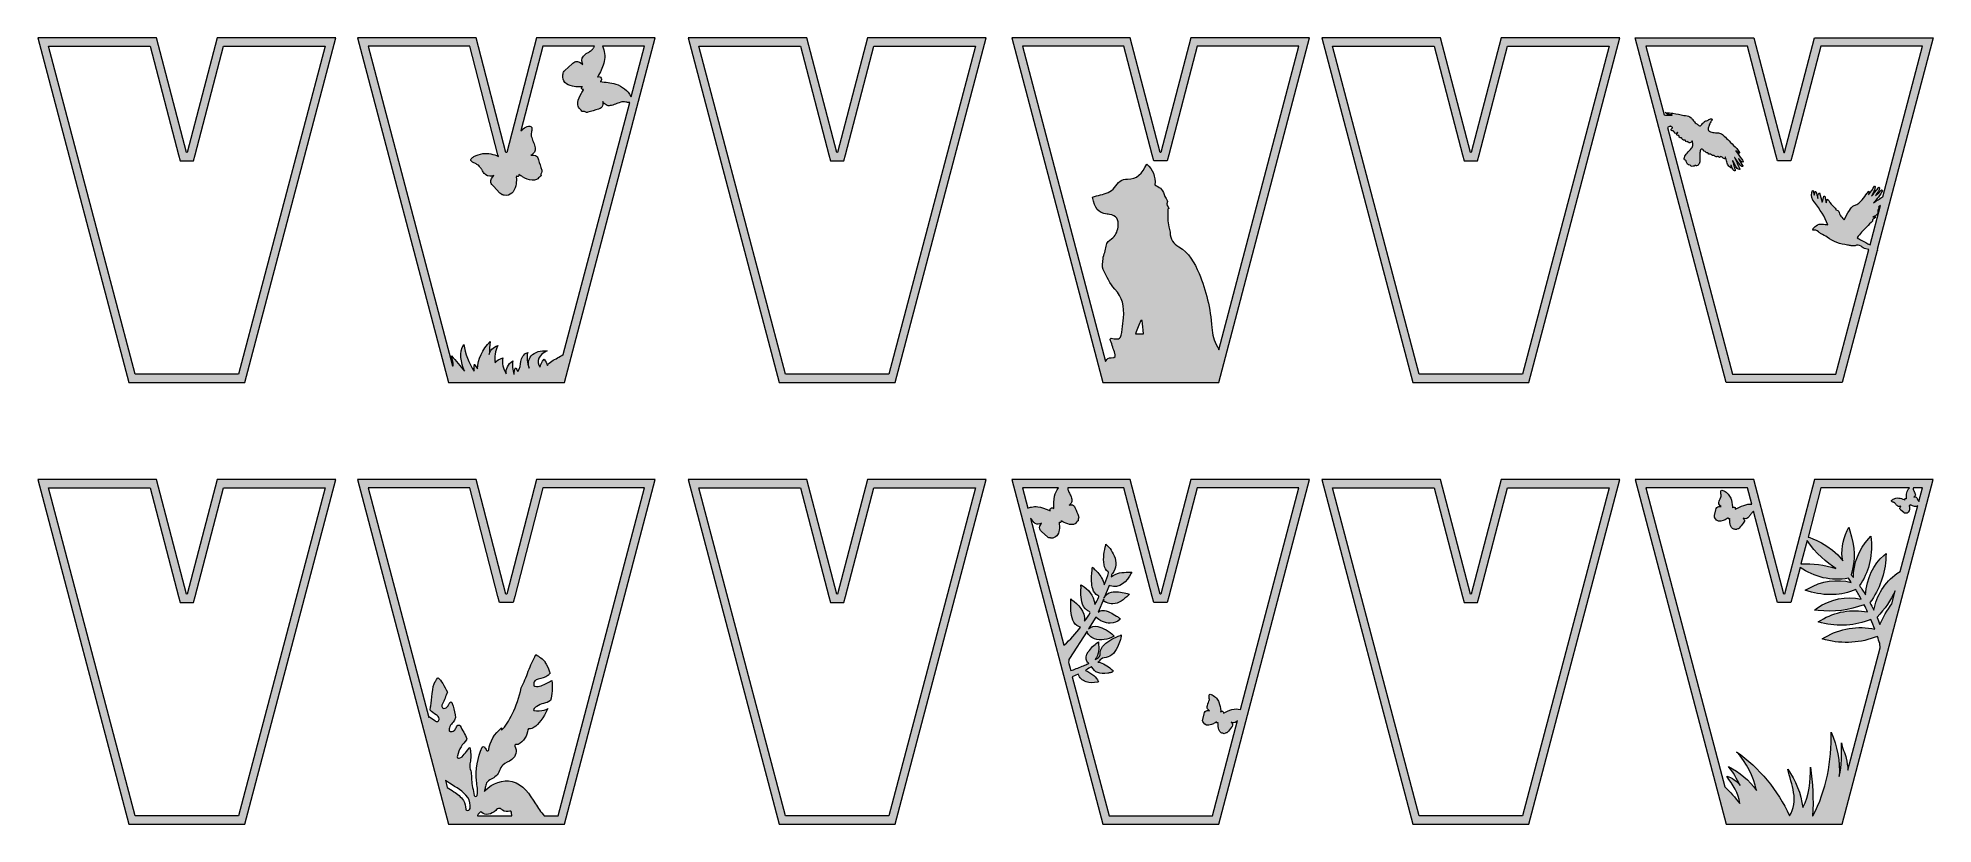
# Model space of a CAD drawing. Header units: millimetres. Extents: x 6 to 695, y -314 to -29.
import ezdxf

# ---------------------------------------------------------------- set-up
doc = ezdxf.new("R2010")
doc.units = ezdxf.units.MM
doc.header["$MEASUREMENT"] = 0
for name, color, linetype in [('Layer 1', 7, 'Continuous'), ('Layer 10', 7, 'Continuous'), ('Layer 2', 7, 'Continuous'), ('Layer 3', 7, 'Continuous'), ('Layer 4', 7, 'Continuous'), ('Layer 5', 7, 'Continuous'), ('Layer 6', 7, 'Continuous'), ('Layer 9', 7, 'Continuous'), ('Layer11', 7, 'Continuous'), ('Layer12', 7, 'Continuous'), ('Layer7', 7, 'Continuous'), ('Layer8', 7, 'Continuous')]:
    doc.layers.add(name, color=color, linetype=linetype)

msp = doc.modelspace()

# ---------------------------------------------------------------- hatches: boundary and pattern name
at = {"layer": 'Layer 1'}
h = msp.add_hatch(color=1, dxfattribs=at)
h.dxf.hatch_style = 2
h.paths.add_polyline_path([(651.77, -189.41), (640.89, -231.03), (640.64, -231.03), (629.77, -189.41), (586.67, -189.41), (619.73, -314.43), (661.87, -314.43), (694.87, -189.41)])
edge = h.paths.add_edge_path()
edge.add_spline(control_points=[(649.11, -211.46), (652.14, -216.26), (656.38, -219.64), (659.53, -221.69), (655.46, -220.31), (651.11, -219.74), (646.87, -220.03), (646.87, -220.03), (649.11, -211.46), (649.11, -211.46)], knot_values=[0, 0, 0, 0, 1, 1, 1, 2, 2, 2, 3, 3, 3, 3], degree=3, periodic=1)
edge = h.paths.add_edge_path()
edge.add_spline(control_points=[(663.94, -294.83), (663.83, -293.38), (663.63, -291.94), (663.33, -290.52), (662.98, -288.84), (661.63, -286.58), (661.62, -284.95), (661.66, -289.04), (661.69, -293.17), (660.78, -297.15), (661.09, -291.64), (660.07, -286.06), (657.82, -281.02), (658.1, -291.51), (656.1, -302.16), (651.22, -311.43), (651.22, -311.43), (651.12, -311.43), (651.12, -311.43), (651.45, -305.54), (651.18, -299.61), (650.32, -293.76), (650.23, -298.8), (650.08, -304.08), (647.55, -308.44), (646.89, -303.44), (645, -298.6), (642.07, -294.49), (642.75, -297.33), (643.79, -300.09), (644.22, -302.99), (644.65, -305.88), (644.39, -309.02), (642.68, -311.39), (638.46, -302.15), (631.76, -294.05), (623.47, -288.18), (626.98, -292.19), (629.69, -297), (630.72, -302.23), (628.11, -298.54), (624.55, -295.52), (620.49, -293.55), (622.22, -295.63), (623.66, -297.95), (624.74, -300.44), (623.61, -298.78), (621.84, -297.56), (619.89, -297.1), (622.06, -300.07), (624.31, -303.25), (624.62, -306.92), (622.98, -304.79), (621.18, -302.78), (619.25, -300.9), (619.25, -300.9), (590.56, -192.41), (590.56, -192.41), (590.56, -192.41), (627.45, -192.41), (627.45, -192.41), (627.45, -192.41), (629, -198.36), (629, -198.36), (628.01, -198.09), (627.06, -198.52), (626.06, -198.77), (624.93, -199.06), (624.05, -199.73), (623.02, -200.17), (623.08, -199.97), (623.06, -199.76), (622.9, -199.57), (622.73, -199.36), (622.45, -199.31), (622.21, -199.45), (622.11, -199.51), (622.03, -199.6), (621.98, -199.7), (621.98, -199.55), (621.98, -199.39), (621.97, -199.24), (621.92, -198.18), (621.73, -197.15), (621.34, -196.17), (621.13, -195.63), (620.84, -195.13), (620.46, -194.69), (620.01, -194.18), (619.45, -193.79), (618.86, -193.46), (618.66, -193.35), (618.4, -193.3), (618.16, -193.26), (617.94, -193.22), (617.78, -193.35), (617.76, -193.57), (617.74, -193.79), (617.71, -194.02), (617.77, -194.22), (617.83, -194.46), (617.83, -194.68), (617.84, -194.91), (617.84, -195), (617.86, -195.09), (617.87, -195.19), (617.87, -195.26), (617.87, -195.33), (617.85, -195.4), (617.77, -195.65), (617.69, -195.9), (617.61, -196.15), (617.58, -196.23), (617.56, -196.31), (617.52, -196.39), (617.44, -196.55), (617.32, -196.7), (617.26, -196.87), (617.17, -197.14), (617.1, -197.42), (617.06, -197.7), (616.96, -198.4), (617.38, -198.84), (617.92, -199.22), (617.36, -199.15), (616.71, -199.11), (616.33, -199.52), (616.11, -199.75), (616.03, -200.07), (615.96, -200.37), (615.96, -200.37), (615.48, -202.38), (615.48, -202.38), (615.44, -202.53), (615.4, -202.69), (615.43, -202.85), (615.45, -202.95), (615.48, -203.03), (615.52, -203.12), (615.55, -203.2), (615.59, -203.27), (615.62, -203.34), (616.19, -204.66), (617.4, -204.75), (618.65, -204.29), (619.12, -204.11), (619.55, -203.86), (619.97, -203.58), (620.11, -203.49), (620.29, -203.3), (620.48, -203.23), (620.45, -203.3), (620.44, -203.38), (620.46, -203.47), (620.48, -203.59), (620.57, -203.67), (620.7, -203.67), (620.74, -203.66), (620.78, -203.66), (620.82, -203.64), (620.85, -203.64), (620.88, -203.63), (620.9, -203.6), (620.93, -203.59), (620.95, -203.57), (620.97, -203.54), (621.06, -203.84), (621.04, -204.26), (621.05, -204.46), (621.08, -205.16), (621.17, -205.91), (621.53, -206.53), (621.69, -206.81), (621.92, -207.09), (622.2, -207.25), (622.52, -207.44), (622.91, -207.42), (623.24, -207.57), (623.45, -207.67), (623.48, -207.45), (623.63, -207.37), (623.82, -207.28), (624.03, -207.34), (624.22, -207.26), (624.32, -207.21), (624.39, -207.13), (624.45, -207.05), (624.94, -206.45), (625.43, -205.86), (625.92, -205.26), (626.1, -205.04), (626.29, -204.8), (626.32, -204.51), (626.38, -204.09), (626.09, -203.72), (625.82, -203.39), (625.95, -203.55), (626.58, -203.63), (626.79, -203.62), (627.1, -203.62), (627.39, -203.48), (627.6, -203.26), (627.89, -202.97), (628.19, -202.7), (628.39, -202.34), (628.47, -202.19), (628.57, -202.05), (628.68, -201.92), (628.8, -201.75), (628.96, -201.61), (629.07, -201.43), (629.22, -201.19), (629.43, -201.03), (629.67, -200.91), (629.67, -200.91), (637.74, -231.79), (637.74, -231.79), (637.74, -231.79), (638.32, -234.03), (638.32, -234.03), (638.32, -234.03), (640.64, -234.03), (640.64, -234.03), (640.64, -234.03), (640.89, -234.03), (640.89, -234.03), (640.89, -234.03), (643.21, -234.03), (643.21, -234.03), (643.21, -234.03), (643.8, -231.79), (643.8, -231.79), (643.8, -231.79), (646.55, -221.25), (646.55, -221.25), (651.54, -224.85), (658.04, -226.33), (664.12, -225.24), (664.45, -225.71), (664.78, -226.2), (665.11, -226.7), (660, -225.35), (654.23, -226.17), (649.4, -229), (649.4, -229), (648.42, -229.57), (648.42, -229.57), (648.42, -229.57), (649.51, -229.9), (649.51, -229.9), (655.6, -231.78), (661.71, -231.56), (666.77, -229.3), (667.45, -230.42), (668.12, -231.58), (668.75, -232.75), (663.27, -231.59), (657.4, -232.77), (652.85, -235.99), (652.85, -235.99), (651.8, -236.74), (651.8, -236.74), (651.8, -236.74), (653.08, -236.9), (653.08, -236.9), (658.73, -237.6), (664.51, -236.88), (669.83, -234.81), (670.26, -235.66), (670.69, -236.54), (671.1, -237.43), (665.3, -236.28), (659.18, -237.37), (654.15, -240.46), (654.15, -240.46), (653.14, -241.09), (653.14, -241.09), (653.14, -241.09), (654.3, -241.38), (654.3, -241.38), (660.36, -242.87), (666.58, -242.45), (672.31, -240.16), (672.8, -241.32), (673.27, -242.51), (673.72, -243.71), (667.63, -242.33), (660.93, -243.4), (655.62, -246.64), (655.62, -246.64), (654.61, -247.26), (654.61, -247.26), (654.61, -247.26), (655.76, -247.55), (655.76, -247.55), (662.12, -249.15), (668.63, -248.72), (674.64, -246.31), (674.95, -247.24), (675.23, -248.09), (675.47, -248.89), (675.47, -248.89), (675.66, -250.44), (675.66, -250.44), (675.66, -250.44), (663.94, -294.83), (663.94, -294.83)], knot_values=[0, 0, 0, 0, 1, 1, 1, 2, 2, 2, 3, 3, 3, 4, 4, 4, 5, 5, 5, 6, 6, 6, 7, 7, 7, 8, 8, 8, 9, 9, 9, 10, 10, 10, 11, 11, 11, 12, 12, 12, 13, 13, 13, 14, 14, 14, 15, 15, 15, 16, 16, 16, 17, 17, 17, 18, 18, 18, 19, 19, 19, 20, 20, 20, 21, 21, 21, 22, 22, 22, 23, 23, 23, 24, 24, 24, 25, 25, 25, 26, 26, 26, 27, 27, 27, 28, 28, 28, 29, 29, 29, 30, 30, 30, 31, 31, 31, 32, 32, 32, 33, 33, 33, 34, 34, 34, 35, 35, 35, 36, 36, 36, 37, 37, 37, 38, 38, 38, 39, 39, 39, 40, 40, 40, 41, 41, 41, 42, 42, 42, 43, 43, 43, 44, 44, 44, 45, 45, 45, 46, 46, 46, 47, 47, 47, 48, 48, 48, 49, 49, 49, 50, 50, 50, 51, 51, 51, 52, 52, 52, 53, 53, 53, 54, 54, 54, 55, 55, 55, 56, 56, 56, 57, 57, 57, 58, 58, 58, 59, 59, 59, 60, 60, 60, 61, 61, 61, 62, 62, 62, 63, 63, 63, 64, 64, 64, 65, 65, 65, 66, 66, 66, 67, 67, 67, 68, 68, 68, 69, 69, 69, 70, 70, 70, 71, 71, 71, 72, 72, 72, 73, 73, 73, 74, 74, 74, 75, 75, 75, 76, 76, 76, 77, 77, 77, 78, 78, 78, 79, 79, 79, 80, 80, 80, 81, 81, 81, 82, 82, 82, 83, 83, 83, 84, 84, 84, 85, 85, 85, 86, 86, 86, 87, 87, 87, 88, 88, 88, 89, 89, 89, 90, 90, 90, 91, 91, 91, 92, 92, 92, 93, 93, 93, 94, 94, 94, 95, 95, 95, 96, 96, 96, 97, 97, 97, 98, 98, 98, 99, 99, 99, 100, 100, 100, 101, 101, 101, 102, 102, 102, 102], degree=3, periodic=1)
edge = h.paths.add_edge_path()
edge.add_spline(control_points=[(675.58, -242.02), (675.25, -241.14), (674.91, -240.27), (674.55, -239.41), (674.56, -239.4), (674.58, -239.38), (674.59, -239.37), (677.26, -236.38), (679.54, -233.24), (681.12, -229.74), (681.12, -229.74), (679.87, -234.47), (679.87, -234.47), (678.12, -236.79), (676.66, -239.34), (675.58, -242.02)], knot_values=[0, 0, 0, 0, 1, 1, 1, 2, 2, 2, 3, 3, 3, 4, 4, 4, 5, 5, 5, 5], degree=3, periodic=1)
edge = h.paths.add_edge_path()
edge.add_spline(control_points=[(682.96, -222.78), (682.96, -222.78), (681.75, -223.54), (681.75, -223.54), (677.33, -226.61), (674.28, -231.46), (673.36, -236.78), (672.91, -235.86), (672.44, -234.93), (671.94, -234.01), (675.45, -229.27), (677.45, -223.53), (677.74, -217.38), (677.74, -217.38), (677.8, -216.26), (677.8, -216.26), (677.8, -216.26), (676.93, -216.97), (676.93, -216.97), (673.19, -220.02), (670.78, -225.27), (670.33, -231.23), (669.62, -230.09), (668.88, -228.96), (668.12, -227.88), (671.4, -223.41), (672.91, -217.48), (672.37, -211.13), (672.37, -211.13), (672.28, -209.99), (672.28, -209.99), (672.28, -209.99), (671.51, -210.83), (671.51, -210.83), (667.92, -214.74), (665.89, -219.92), (665.91, -224.96), (665.66, -224.65), (665.4, -224.34), (665.13, -224.01), (666.72, -218.39), (666.58, -214.15), (664.61, -207.95), (664.61, -207.95), (664.22, -206.71), (664.22, -206.71), (664.22, -206.71), (663.68, -207.9), (663.68, -207.9), (661.9, -211.82), (661.35, -215.23), (662.02, -218.88), (657.58, -212.79), (650.29, -210.5), (649.43, -210.24), (649.43, -210.24), (654.08, -192.41), (654.08, -192.41), (654.08, -192.41), (686.3, -192.41), (686.3, -192.41), (685.83, -192.9), (685.51, -193.52), (685.34, -194.19), (685.17, -194.93), (685.28, -195.64), (685.23, -196.38), (685.13, -196.28), (685, -196.22), (684.85, -196.25), (684.68, -196.29), (684.56, -196.44), (684.57, -196.61), (684.57, -196.69), (684.6, -196.76), (684.64, -196.83), (684.55, -196.78), (684.46, -196.73), (684.37, -196.68), (683.75, -196.39), (683.1, -196.19), (682.41, -196.1), (682.04, -196.06), (681.67, -196.07), (681.3, -196.16), (680.86, -196.26), (680.47, -196.46), (680.1, -196.7), (679.98, -196.78), (679.87, -196.91), (679.77, -197.03), (679.68, -197.15), (679.71, -197.28), (679.84, -197.36), (679.95, -197.44), (680.08, -197.53), (680.21, -197.56), (680.36, -197.59), (680.49, -197.66), (680.63, -197.73), (680.68, -197.76), (680.74, -197.77), (680.79, -197.8), (680.84, -197.82), (680.88, -197.84), (680.91, -197.88), (681.04, -198), (681.15, -198.12), (681.27, -198.25), (681.31, -198.29), (681.35, -198.32), (681.38, -198.37), (681.45, -198.47), (681.5, -198.58), (681.58, -198.67), (681.71, -198.8), (681.85, -198.93), (682, -199.04), (682.37, -199.31), (682.75, -199.21), (683.13, -199.02), (682.92, -199.31), (682.71, -199.67), (682.82, -200.02), (682.89, -200.22), (683.05, -200.36), (683.2, -200.5), (683.2, -200.5), (684.21, -201.39), (684.21, -201.39), (684.29, -201.46), (684.37, -201.53), (684.47, -201.57), (684.53, -201.59), (684.59, -201.59), (684.65, -201.6), (684.71, -201.6), (684.76, -201.6), (684.81, -201.61), (685.74, -201.68), (686.16, -201.02), (686.27, -200.16), (686.31, -199.83), (686.3, -199.5), (686.27, -199.18), (686.26, -199.07), (686.2, -198.91), (686.22, -198.77), (686.25, -198.81), (686.3, -198.85), (686.35, -198.86), (686.43, -198.89), (686.5, -198.86), (686.54, -198.79), (686.55, -198.76), (686.55, -198.74), (686.56, -198.71), (686.57, -198.69), (686.57, -198.67), (686.56, -198.65), (686.56, -198.63), (686.56, -198.61), (686.55, -198.59), (686.75, -198.63), (686.98, -198.77), (687.1, -198.83), (687.51, -199.03), (687.97, -199.2), (688.44, -199.19), (688.65, -199.18), (688.88, -199.14), (689.06, -199.03), (689.14, -198.97), (689.21, -198.9), (689.28, -198.82), (689.28, -198.82), (682.96, -222.78), (682.96, -222.78)], knot_values=[0, 0, 0, 0, 1, 1, 1, 2, 2, 2, 3, 3, 3, 4, 4, 4, 5, 5, 5, 6, 6, 6, 7, 7, 7, 8, 8, 8, 9, 9, 9, 10, 10, 10, 11, 11, 11, 12, 12, 12, 13, 13, 13, 14, 14, 14, 15, 15, 15, 16, 16, 16, 17, 17, 17, 18, 18, 18, 19, 19, 19, 20, 20, 20, 21, 21, 21, 22, 22, 22, 23, 23, 23, 24, 24, 24, 25, 25, 25, 26, 26, 26, 27, 27, 27, 28, 28, 28, 29, 29, 29, 30, 30, 30, 31, 31, 31, 32, 32, 32, 33, 33, 33, 34, 34, 34, 35, 35, 35, 36, 36, 36, 37, 37, 37, 38, 38, 38, 39, 39, 39, 40, 40, 40, 41, 41, 41, 42, 42, 42, 43, 43, 43, 44, 44, 44, 45, 45, 45, 46, 46, 46, 47, 47, 47, 48, 48, 48, 49, 49, 49, 50, 50, 50, 51, 51, 51, 52, 52, 52, 53, 53, 53, 54, 54, 54, 55, 55, 55, 56, 56, 56, 57, 57, 57, 58, 58, 58, 59, 59, 59, 59], degree=3, periodic=1)
edge = h.paths.add_edge_path()
edge.add_spline(control_points=[(689.04, -196.27), (688.96, -196.1), (688.88, -195.92), (688.73, -195.81), (688.5, -195.65), (688.2, -195.7), (687.93, -195.76), (688.06, -195.73), (688.3, -195.39), (688.36, -195.27), (688.45, -195.08), (688.46, -194.88), (688.39, -194.69), (688.32, -194.44), (688.25, -194.18), (688.11, -193.95), (688.04, -193.86), (687.99, -193.76), (687.95, -193.65), (687.89, -193.53), (687.86, -193.4), (687.79, -193.28), (687.65, -193.05), (687.66, -192.81), (687.68, -192.57), (687.69, -192.51), (687.69, -192.46), (687.69, -192.41), (687.69, -192.41), (690.97, -192.41), (690.97, -192.41), (690.97, -192.41), (689.66, -197.37), (689.66, -197.37), (689.47, -196.93), (689.22, -196.72), (689.04, -196.27)], knot_values=[0, 0, 0, 0, 1, 1, 1, 2, 2, 2, 3, 3, 3, 4, 4, 4, 5, 5, 5, 6, 6, 6, 7, 7, 7, 8, 8, 8, 9, 9, 9, 10, 10, 10, 11, 11, 11, 12, 12, 12, 12], degree=3, periodic=1)
at = {"layer": 'Layer 10'}
h = msp.add_hatch(color=2, dxfattribs=at)
h.dxf.hatch_style = 2
h.paths.add_polyline_path([(350.86, -29.09), (307.76, -29.09), (296.89, -70.71), (296.63, -70.71), (285.76, -29.09), (242.66, -29.09), (275.72, -154.12), (317.87, -154.12)])
h.paths.add_polyline_path([(346.97, -32.09), (315.56, -151.12), (278.03, -151.12), (246.56, -32.09), (283.45, -32.09), (293.73, -71.47), (294.32, -73.71), (296.63, -73.71), (296.89, -73.71), (299.21, -73.71), (299.79, -71.47), (310.08, -32.09)])
at = {"layer": 'Layer 2'}
h = msp.add_hatch(color=2, dxfattribs=at)
h.dxf.hatch_style = 2
h.paths.add_polyline_path([(581.05, -189.41), (537.95, -189.41), (527.08, -231.03), (526.82, -231.03), (515.95, -189.41), (472.85, -189.41), (505.91, -314.43), (548.06, -314.43)])
h.paths.add_polyline_path([(577.16, -192.41), (545.75, -311.43), (508.22, -311.43), (476.75, -192.41), (513.64, -192.41), (523.92, -231.79), (524.51, -234.03), (526.82, -234.03), (527.08, -234.03), (529.4, -234.03), (529.98, -231.79), (540.27, -192.41)])
at = {"layer": 'Layer 3'}
h = msp.add_hatch(color=1, dxfattribs=at)
h.dxf.hatch_style = 2
h.paths.add_polyline_path([(425.27, -189.41), (414.4, -231.03), (414.14, -231.03), (403.27, -189.41), (360.17, -189.41), (393.23, -314.43), (435.37, -314.43), (468.37, -189.41)])
edge = h.paths.add_edge_path()
edge.add_spline(control_points=[(364.06, -192.41), (364.06, -192.41), (377.22, -192.41), (377.22, -192.41), (376.53, -193.29), (376.03, -194.32), (375.75, -195.41), (375.36, -196.92), (375.57, -198.38), (375.43, -199.88), (375.23, -199.68), (374.97, -199.57), (374.65, -199.63), (374.3, -199.69), (374.05, -200), (374.06, -200.36), (374.07, -200.52), (374.12, -200.67), (374.21, -200.8), (374.03, -200.69), (373.85, -200.59), (373.66, -200.5), (372.38, -199.89), (371.05, -199.45), (369.65, -199.27), (368.87, -199.17), (368.11, -199.19), (367.34, -199.36), (366.88, -199.46), (366.44, -199.62), (366.02, -199.81), (366.02, -199.81), (364.06, -192.41), (364.06, -192.41)], knot_values=[0, 0, 0, 0, 1, 1, 1, 2, 2, 2, 3, 3, 3, 4, 4, 4, 5, 5, 5, 6, 6, 6, 7, 7, 7, 8, 8, 8, 9, 9, 9, 10, 10, 10, 11, 11, 11, 11], degree=3, periodic=1)
edge = h.paths.add_edge_path()
edge.add_spline(control_points=[(437.02, -273.64), (436.85, -273.43), (436.56, -273.37), (436.33, -273.51), (436.22, -273.58), (436.15, -273.66), (436.09, -273.77), (436.1, -273.61), (436.1, -273.45), (436.09, -273.3), (436.03, -272.25), (435.84, -271.22), (435.46, -270.23), (435.25, -269.69), (434.96, -269.19), (434.57, -268.76), (434.12, -268.24), (433.57, -267.86), (432.98, -267.53), (432.77, -267.41), (432.53, -267.36), (432.29, -267.32), (432.08, -267.28), (431.9, -267.43), (431.88, -267.64), (431.86, -267.85), (431.83, -268.08), (431.88, -268.29), (431.95, -268.52), (431.95, -268.74), (431.95, -268.98), (431.96, -269.07), (431.98, -269.16), (431.98, -269.25), (431.98, -269.32), (431.98, -269.4), (431.96, -269.46), (431.88, -269.74), (431.78, -270.02), (431.69, -270.3), (431.67, -270.38), (431.64, -270.45), (431.6, -270.52), (431.52, -270.65), (431.42, -270.78), (431.37, -270.93), (431.28, -271.2), (431.21, -271.48), (431.17, -271.76), (431.07, -272.46), (431.49, -272.91), (432.03, -273.28), (431.47, -273.21), (430.83, -273.18), (430.44, -273.58), (430.22, -273.81), (430.14, -274.13), (430.07, -274.44), (430.07, -274.44), (429.59, -276.44), (429.59, -276.44), (429.55, -276.6), (429.52, -276.76), (429.54, -276.91), (429.56, -277.01), (429.6, -277.1), (429.64, -277.19), (429.67, -277.26), (429.7, -277.33), (429.73, -277.41), (430.31, -278.72), (431.51, -278.82), (432.76, -278.35), (433.23, -278.17), (433.67, -277.92), (434.09, -277.64), (434.23, -277.55), (434.41, -277.36), (434.6, -277.29), (434.57, -277.36), (434.56, -277.45), (434.57, -277.53), (434.6, -277.65), (434.69, -277.73), (434.81, -277.73), (434.86, -277.73), (434.9, -277.72), (434.93, -277.71), (434.96, -277.7), (434.99, -277.69), (435.02, -277.67), (435.04, -277.65), (435.07, -277.63), (435.09, -277.61), (435.18, -277.91), (435.16, -278.32), (435.17, -278.52), (435.19, -279.23), (435.29, -279.97), (435.65, -280.59), (435.81, -280.87), (436.03, -281.15), (436.31, -281.32), (436.64, -281.5), (437.02, -281.49), (437.36, -281.64), (437.57, -281.73), (437.59, -281.51), (437.74, -281.44), (437.93, -281.34), (438.15, -281.41), (438.34, -281.32), (438.43, -281.28), (438.5, -281.19), (438.57, -281.11), (439.06, -280.52), (439.54, -279.92), (440.03, -279.32), (440.21, -279.1), (440.4, -278.86), (440.44, -278.58), (440.49, -278.16), (440.2, -277.78), (439.93, -277.46), (440.06, -277.61), (440.69, -277.69), (440.91, -277.69), (441.22, -277.68), (441.5, -277.54), (441.72, -277.32), (441.88, -277.16), (442.04, -277), (442.19, -276.83), (442.19, -276.83), (433.06, -311.43), (433.06, -311.43), (433.06, -311.43), (395.54, -311.43), (395.54, -311.43), (395.54, -311.43), (382.19, -260.94), (382.19, -260.94), (382.19, -260.94), (384.34, -259.99), (384.34, -259.99), (384.85, -261.42), (385.8, -262.36), (387.17, -262.78), (388.48, -263.19), (389.86, -263.22), (391.38, -262.88), (391.38, -262.88), (391.65, -262.83), (391.65, -262.83), (391.65, -262.83), (391.56, -262.58), (391.56, -262.58), (391.08, -261.21), (389.32, -259.73), (386.93, -258.65), (387.01, -258.6), (387.09, -258.55), (387.17, -258.5), (387.85, -258.09), (388.49, -257.7), (389.14, -257.33), (389.2, -257.36), (389.32, -257.44), (389.34, -257.48), (390.22, -259.38), (392.2, -260.16), (395.07, -259.72), (395.45, -259.66), (395.83, -259.54), (396.2, -259.43), (396.32, -259.39), (396.44, -259.35), (396.56, -259.32), (396.67, -259.29), (396.73, -259.21), (396.8, -259.13), (396.83, -259.1), (396.86, -259.06), (396.91, -259.01), (396.91, -259.01), (397.08, -258.83), (397.08, -258.83), (397.08, -258.83), (396.9, -258.68), (396.9, -258.68), (396.72, -258.52), (396.53, -258.37), (396.35, -258.22), (394.98, -257.05), (393.56, -255.86), (391.52, -255.72), (391.66, -255.58), (391.79, -255.43), (391.92, -255.28), (392.41, -254.73), (392.87, -254.21), (393.71, -254.14), (395.82, -253.95), (397.44, -252.65), (398.65, -250.18), (399.01, -249.43), (399.27, -248.63), (399.52, -247.86), (399.62, -247.56), (399.72, -247.26), (399.82, -246.97), (399.87, -246.82), (399.89, -246.67), (399.91, -246.49), (399.92, -246.39), (399.93, -246.29), (399.95, -246.17), (399.95, -246.17), (400, -245.78), (400, -245.78), (400, -245.78), (399.65, -245.94), (399.65, -245.94), (399.38, -246.05), (399.13, -246.17), (398.87, -246.28), (396.72, -247.22), (394.69, -248.11), (393.19, -250.01), (392.52, -250.87), (392.22, -251.86), (392.26, -253.05), (392.27, -253.27), (392.14, -253.6), (392, -253.7), (391.55, -254.04), (391.07, -254.36), (390.53, -254.68), (391.9, -252.79), (391.87, -250.61), (391.72, -248.66), (391.72, -248.66), (391.69, -248.29), (391.69, -248.29), (391.69, -248.29), (391.38, -248.51), (391.38, -248.51), (390.08, -249.41), (388.98, -250.52), (388.01, -251.91), (387.16, -253.13), (386.99, -254.28), (387.51, -255.33), (387.64, -255.59), (387.85, -255.79), (388.09, -256.01), (388.13, -256.05), (388.18, -256.09), (388.22, -256.13), (387.75, -256.33), (387.27, -256.53), (386.78, -256.74), (385.42, -257.32), (384.01, -257.92), (382.58, -258.41), (382.26, -258.52), (381.93, -258.62), (381.6, -258.72), (381.6, -258.72), (381.19, -257.16), (380.92, -256.1), (380.76, -255.5), (380.86, -254.86), (381.2, -254.34), (381.2, -254.34), (387.55, -244.36), (387.55, -244.36), (387.52, -244.54), (387.53, -244.73), (387.61, -244.87), (387.91, -245.42), (388.22, -245.83), (388.54, -246.13), (389.03, -246.57), (389.6, -246.91), (390.23, -247.14), (392.43, -247.96), (395.26, -247.51), (397.15, -246.37), (397.15, -246.37), (397.44, -246.19), (397.44, -246.19), (397.44, -246.19), (397.19, -245.95), (397.19, -245.95), (395.74, -244.55), (393.21, -243.14), (391.45, -242.73), (390.15, -242.44), (388.98, -242.74), (388.03, -243.61), (388.03, -243.61), (390.77, -239.31), (390.77, -239.31), (392.1, -240.69), (394.08, -241.54), (395.99, -241.53), (397.41, -241.52), (398.62, -241.03), (399.4, -240.15), (399.4, -240.15), (399.58, -239.95), (399.58, -239.95), (399.58, -239.95), (399.39, -239.77), (399.39, -239.77), (399.34, -239.73), (399.3, -239.69), (399.26, -239.65), (399.16, -239.54), (399.05, -239.44), (398.91, -239.36), (398.67, -239.21), (398.43, -239.06), (398.19, -238.92), (397.46, -238.47), (396.71, -238.01), (395.93, -237.6), (393.82, -236.51), (392.48, -236.87), (391.6, -237.49), (391.6, -237.49), (393.6, -232.7), (393.6, -232.7), (393.54, -232.92), (393.54, -233.12), (393.59, -233.3), (393.68, -233.54), (393.87, -233.72), (394.17, -233.83), (394.18, -233.84), (394.19, -233.84), (394.21, -233.85), (394.36, -233.9), (394.51, -233.96), (394.67, -234.01), (395.38, -234.27), (396.12, -234.54), (396.87, -234.52), (399.17, -234.45), (400.89, -232.96), (402.61, -231.3), (402.61, -231.3), (402.96, -230.95), (402.96, -230.95), (402.96, -230.95), (402.5, -230.85), (402.5, -230.85), (402.22, -230.8), (401.94, -230.73), (401.67, -230.67), (399.88, -230.28), (398.18, -229.9), (396.41, -230.24), (395.32, -230.46), (394.47, -231.1), (393.82, -232.22), (393.8, -232.25), (393.79, -232.28), (393.77, -232.31), (393.77, -232.31), (395.64, -227.85), (395.64, -227.85), (395.73, -227.89), (395.83, -227.93), (395.92, -227.97), (399.18, -229.18), (402.16, -226.5), (403.62, -223.34), (403.62, -223.34), (403.8, -222.96), (403.8, -222.96), (403.8, -222.96), (403.39, -222.97), (403.39, -222.97), (403.14, -222.98), (402.88, -222.99), (402.62, -223), (400.46, -223.07), (398.23, -223.15), (396.32, -224.72), (396.41, -224.23), (396.52, -223.78), (396.76, -223.45), (398.17, -221.51), (398.38, -219.36), (397.4, -217.07), (397, -216.14), (396.47, -215.26), (395.95, -214.41), (395.72, -214.04), (394.41, -212.88), (394.41, -212.88), (394.41, -212.88), (394.35, -213.16), (394.35, -213.16), (393.82, -215.29), (393.3, -217.78), (393.72, -220.31), (393.9, -221.36), (394.39, -222.23), (395.17, -222.89), (395.28, -222.99), (395.39, -223.24), (395.39, -223.3), (394.94, -224.56), (394.45, -225.84), (393.96, -227.07), (393.96, -227.07), (393.75, -227.62), (393.75, -227.62), (393.4, -225.68), (392.41, -224.29), (391.48, -223.17), (391.19, -222.82), (390.85, -222.51), (390.47, -222.16), (390.28, -221.98), (390.07, -221.8), (389.85, -221.58), (389.85, -221.58), (389.5, -221.24), (389.5, -221.24), (389.5, -221.24), (389.45, -221.75), (389.45, -221.75), (389.42, -222.02), (389.39, -222.26), (389.37, -222.48), (389.32, -222.92), (389.28, -223.29), (389.26, -223.66), (389.16, -225.43), (389.07, -227.27), (389.62, -229.08), (389.96, -230.21), (390.59, -231.01), (391.48, -231.44), (391.71, -231.55), (391.83, -231.66), (391.87, -231.76), (391.9, -231.86), (391.86, -232), (391.76, -232.2), (391.33, -233.03), (390.88, -233.89), (390.37, -234.79), (390.08, -231.16), (387.77, -229.17), (385.73, -227.83), (385.73, -227.83), (385.35, -227.58), (385.35, -227.58), (385.35, -227.58), (385.35, -228.06), (385.35, -228.06), (385.36, -228.54), (385.35, -229.03), (385.34, -229.51), (385.3, -231.82), (385.25, -234.21), (386.82, -236.21), (387.09, -236.56), (387.47, -236.78), (387.83, -237), (388.05, -237.13), (388.26, -237.25), (388.44, -237.39), (388.53, -237.47), (388.65, -237.65), (388.7, -237.75), (388.01, -238.87), (387.35, -239.89), (386.67, -240.84), (386.82, -236.97), (384.36, -234.77), (382.02, -232.99), (382.02, -232.99), (381.64, -232.71), (381.64, -232.71), (381.64, -232.71), (381.63, -233.2), (381.63, -233.2), (381.57, -235.95), (381.58, -238.22), (382.39, -240.42), (382.79, -241.51), (383.56, -242.3), (384.61, -242.7), (384.76, -242.75), (384.9, -242.83), (385.08, -242.92), (385.11, -242.93), (385.13, -242.94), (385.16, -242.96), (383.5, -245.27), (381.53, -247.43), (379.17, -249.54), (379.17, -249.54), (366.96, -203.38), (366.96, -203.38), (367.05, -203.47), (367.14, -203.56), (367.22, -203.65), (367.3, -203.73), (367.38, -203.81), (367.44, -203.9), (367.58, -204.1), (367.68, -204.34), (367.84, -204.52), (368.1, -204.8), (368.38, -205.06), (368.69, -205.29), (369.44, -205.86), (370.23, -205.65), (371.03, -205.26), (370.59, -205.87), (370.12, -206.6), (370.35, -207.32), (370.48, -207.72), (370.81, -208.02), (371.12, -208.31), (371.12, -208.31), (373.16, -210.16), (373.16, -210.16), (373.32, -210.3), (373.49, -210.45), (373.69, -210.52), (373.81, -210.56), (373.94, -210.57), (374.07, -210.58), (374.17, -210.59), (374.28, -210.6), (374.39, -210.61), (376.31, -210.79), (377.19, -209.43), (377.45, -207.67), (377.54, -207), (377.53, -206.32), (377.47, -205.65), (377.46, -205.43), (377.35, -205.09), (377.38, -204.83), (377.45, -204.91), (377.54, -204.97), (377.65, -205.01), (377.81, -205.06), (377.96, -205.01), (378.04, -204.85), (378.06, -204.8), (378.08, -204.75), (378.09, -204.7), (378.11, -204.66), (378.11, -204.62), (378.1, -204.58), (378.09, -204.53), (378.09, -204.49), (378.07, -204.45), (378.48, -204.54), (378.95, -204.83), (379.2, -204.95), (380.04, -205.37), (380.98, -205.74), (381.94, -205.72), (382.37, -205.71), (382.85, -205.63), (383.22, -205.4), (383.64, -205.14), (383.88, -204.68), (384.27, -204.38), (384.51, -204.2), (384.27, -204.02), (384.28, -203.8), (384.3, -203.52), (384.51, -203.31), (384.53, -203.03), (384.54, -202.89), (384.48, -202.75), (384.43, -202.62), (384.05, -201.66), (383.66, -200.71), (383.27, -199.75), (383.13, -199.39), (382.97, -199.02), (382.66, -198.79), (382.2, -198.46), (381.57, -198.55), (381.02, -198.66), (381.28, -198.61), (381.78, -197.92), (381.91, -197.67), (382.11, -197.3), (382.13, -196.88), (382.01, -196.48), (381.86, -195.97), (381.73, -195.43), (381.44, -194.97), (381.32, -194.77), (381.22, -194.56), (381.12, -194.35), (381.01, -194.1), (380.94, -193.82), (380.81, -193.58), (380.59, -193.2), (380.56, -192.81), (380.59, -192.41), (380.59, -192.41), (400.95, -192.41), (400.95, -192.41), (400.95, -192.41), (411.24, -231.79), (411.24, -231.79), (411.24, -231.79), (411.82, -234.03), (411.82, -234.03), (411.82, -234.03), (414.14, -234.03), (414.14, -234.03), (414.14, -234.03), (414.4, -234.03), (414.4, -234.03), (414.4, -234.03), (416.71, -234.03), (416.71, -234.03), (416.71, -234.03), (417.3, -231.79), (417.3, -231.79), (417.3, -231.79), (427.58, -192.41), (427.58, -192.41), (427.58, -192.41), (464.47, -192.41), (464.47, -192.41), (464.47, -192.41), (443.24, -272.85), (443.24, -272.85), (442.25, -272.58), (441.18, -272.58), (440.17, -272.84), (439.04, -273.13), (438.17, -273.79), (437.13, -274.24), (437.19, -274.04), (437.17, -273.82), (437.02, -273.64)], knot_values=[0, 0, 0, 0, 1, 1, 1, 2, 2, 2, 3, 3, 3, 4, 4, 4, 5, 5, 5, 6, 6, 6, 7, 7, 7, 8, 8, 8, 9, 9, 9, 10, 10, 10, 11, 11, 11, 12, 12, 12, 13, 13, 13, 14, 14, 14, 15, 15, 15, 16, 16, 16, 17, 17, 17, 18, 18, 18, 19, 19, 19, 20, 20, 20, 21, 21, 21, 22, 22, 22, 23, 23, 23, 24, 24, 24, 25, 25, 25, 26, 26, 26, 27, 27, 27, 28, 28, 28, 29, 29, 29, 30, 30, 30, 31, 31, 31, 32, 32, 32, 33, 33, 33, 34, 34, 34, 35, 35, 35, 36, 36, 36, 37, 37, 37, 38, 38, 38, 39, 39, 39, 40, 40, 40, 41, 41, 41, 42, 42, 42, 43, 43, 43, 44, 44, 44, 45, 45, 45, 46, 46, 46, 47, 47, 47, 48, 48, 48, 49, 49, 49, 50, 50, 50, 51, 51, 51, 52, 52, 52, 53, 53, 53, 54, 54, 54, 55, 55, 55, 56, 56, 56, 57, 57, 57, 58, 58, 58, 59, 59, 59, 60, 60, 60, 61, 61, 61, 62, 62, 62, 63, 63, 63, 64, 64, 64, 65, 65, 65, 66, 66, 66, 67, 67, 67, 68, 68, 68, 69, 69, 69, 70, 70, 70, 71, 71, 71, 72, 72, 72, 73, 73, 73, 74, 74, 74, 75, 75, 75, 76, 76, 76, 77, 77, 77, 78, 78, 78, 79, 79, 79, 80, 80, 80, 81, 81, 81, 82, 82, 82, 83, 83, 83, 84, 84, 84, 85, 85, 85, 86, 86, 86, 87, 87, 87, 88, 88, 88, 89, 89, 89, 90, 90, 90, 91, 91, 91, 92, 92, 92, 93, 93, 93, 94, 94, 94, 95, 95, 95, 96, 96, 96, 97, 97, 97, 98, 98, 98, 99, 99, 99, 100, 100, 100, 101, 101, 101, 102, 102, 102, 103, 103, 103, 104, 104, 104, 105, 105, 105, 106, 106, 106, 107, 107, 107, 108, 108, 108, 109, 109, 109, 110, 110, 110, 111, 111, 111, 112, 112, 112, 113, 113, 113, 114, 114, 114, 115, 115, 115, 116, 116, 116, 117, 117, 117, 118, 118, 118, 119, 119, 119, 120, 120, 120, 121, 121, 121, 122, 122, 122, 123, 123, 123, 124, 124, 124, 125, 125, 125, 126, 126, 126, 127, 127, 127, 128, 128, 128, 129, 129, 129, 130, 130, 130, 131, 131, 131, 132, 132, 132, 133, 133, 133, 134, 134, 134, 135, 135, 135, 136, 136, 136, 137, 137, 137, 138, 138, 138, 139, 139, 139, 140, 140, 140, 141, 141, 141, 142, 142, 142, 143, 143, 143, 144, 144, 144, 145, 145, 145, 146, 146, 146, 147, 147, 147, 148, 148, 148, 149, 149, 149, 150, 150, 150, 151, 151, 151, 152, 152, 152, 153, 153, 153, 154, 154, 154, 155, 155, 155, 156, 156, 156, 157, 157, 157, 158, 158, 158, 159, 159, 159, 160, 160, 160, 161, 161, 161, 162, 162, 162, 163, 163, 163, 164, 164, 164, 165, 165, 165, 166, 166, 166, 167, 167, 167, 168, 168, 168, 169, 169, 169, 170, 170, 170, 171, 171, 171, 172, 172, 172, 173, 173, 173, 174, 174, 174, 175, 175, 175, 176, 176, 176, 177, 177, 177, 178, 178, 178, 179, 179, 179, 180, 180, 180, 181, 181, 181, 182, 182, 182, 183, 183, 183, 184, 184, 184, 185, 185, 185, 186, 186, 186, 187, 187, 187, 188, 188, 188, 189, 189, 189, 190, 190, 190, 191, 191, 191, 192, 192, 192, 193, 193, 193, 194, 194, 194, 195, 195, 195, 196, 196, 196, 197, 197, 197, 198, 198, 198, 199, 199, 199, 200, 200, 200, 201, 201, 201, 202, 202, 202, 203, 203, 203, 204, 204, 204, 205, 205, 205, 206, 206, 206, 207, 207, 207, 208, 208, 208, 209, 209, 209, 210, 210, 210, 211, 211, 211, 212, 212, 212, 213, 213, 213, 214, 214, 214, 215, 215, 215, 216, 216, 216, 217, 217, 217, 218, 218, 218, 218], degree=3, periodic=1)
at = {"layer": 'Layer 4'}
h = msp.add_hatch(color=2, dxfattribs=at)
h.dxf.hatch_style = 2
h.paths.add_polyline_path([(350.86, -189.41), (307.76, -189.41), (296.89, -231.03), (296.63, -231.03), (285.76, -189.41), (242.66, -189.41), (275.72, -314.43), (317.87, -314.43)])
h.paths.add_polyline_path([(346.97, -192.41), (315.56, -311.43), (278.03, -311.43), (246.56, -192.41), (283.45, -192.41), (293.73, -231.79), (294.32, -234.03), (296.63, -234.03), (296.89, -234.03), (299.21, -234.03), (299.79, -231.79), (310.08, -192.41)])
at = {"layer": 'Layer 5'}
h = msp.add_hatch(color=1, dxfattribs=at)
h.dxf.hatch_style = 2
h.paths.add_polyline_path([(187.61, -189.41), (176.73, -231.03), (176.48, -231.03), (165.61, -189.41), (122.51, -189.41), (155.57, -314.43), (197.71, -314.43), (230.71, -189.41)])
edge = h.paths.add_edge_path()
edge.add_spline(control_points=[(166.22, -311.12), (166.48, -310.78), (166.78, -310.45), (167.1, -310.15), (167.27, -310), (167.53, -310.02), (167.69, -310.18), (168.27, -310.77), (169.22, -311.01), (170.09, -310.87), (171.1, -310.72), (172, -310.14), (172.76, -309.46), (173.16, -309.11), (173.61, -308.69), (174.14, -308.74), (174.58, -308.78), (174.9, -309.13), (175.25, -309.38), (175.99, -309.92), (177.03, -310.04), (177.92, -309.73), (178.19, -309.64), (178.46, -309.84), (178.45, -310.12), (178.45, -310.57), (178.52, -311.01), (178.64, -311.43), (178.64, -311.43), (166.14, -311.43), (166.14, -311.43), (166.12, -311.33), (166.15, -311.22), (166.22, -311.12)], knot_values=[0, 0, 0, 0, 1, 1, 1, 2, 2, 2, 3, 3, 3, 4, 4, 4, 5, 5, 5, 6, 6, 6, 7, 7, 7, 8, 8, 8, 9, 9, 9, 10, 10, 10, 11, 11, 11, 11], degree=3, periodic=1)
edge = h.paths.add_edge_path()
edge.add_spline(control_points=[(163.46, -308.75), (163.38, -309.38), (162.64, -309.73), (162.09, -309.4), (162.09, -309.4), (162.08, -309.4), (162.08, -309.4), (161.96, -309.33), (161.89, -309.2), (161.89, -309.07), (161.87, -307.95), (161.57, -306.85), (160.99, -305.9), (160.17, -304.56), (158.88, -303.57), (157.56, -302.68), (156.78, -302.17), (155.99, -301.68), (155.17, -301.22), (155.17, -301.22), (154.47, -298.55), (154.47, -298.55), (154.96, -298.95), (155.47, -299.31), (155.98, -299.64), (158.35, -301.17), (161.03, -302.47), (162.57, -304.77), (163.34, -305.91), (163.65, -307.39), (163.46, -308.75)], knot_values=[0, 0, 0, 0, 1, 1, 1, 2, 2, 2, 3, 3, 3, 4, 4, 4, 5, 5, 5, 6, 6, 6, 7, 7, 7, 8, 8, 8, 9, 9, 9, 10, 10, 10, 10], degree=3, periodic=1)
edge = h.paths.add_edge_path()
edge.add_spline(control_points=[(195.4, -311.43), (195.4, -311.43), (190.38, -311.43), (190.38, -311.43), (189.15, -310.11), (188.11, -308.56), (187.17, -307.05), (185.09, -303.68), (182.7, -299.97), (178.74, -298.98), (175.34, -298.13), (171.55, -299.65), (169.07, -302.17), (168.92, -302.33), (168.78, -302.5), (168.63, -302.66), (168.77, -302.17), (168.89, -301.67), (168.98, -301.17), (169.08, -300.6), (169.15, -300.01), (169.45, -299.5), (170.17, -298.28), (171.86, -297.98), (172.89, -296.98), (174.02, -295.89), (174.18, -294.13), (175.3, -293.03), (176.22, -292.12), (177.61, -291.83), (178.64, -291.04), (180.12, -289.91), (180.56, -287.76), (179.74, -286.21), (179.61, -285.95), (179.78, -285.63), (180.09, -285.61), (180.28, -285.6), (180.48, -285.59), (180.67, -285.58), (180.73, -285.57), (180.8, -285.56), (180.85, -285.53), (182.89, -284.49), (184.29, -282.37), (184.44, -280.19), (184.45, -279.93), (184.7, -279.74), (184.96, -279.81), (185.51, -279.95), (186.26, -279.68), (186.77, -279.3), (188.1, -278.33), (190.19, -275.89), (191.65, -272.54), (191.25, -272.74), (190.84, -272.92), (190.41, -273.04), (189.17, -273.4), (187.84, -273.32), (186.55, -273.24), (186.42, -272.99), (186.51, -272.67), (186.69, -272.45), (186.94, -272.14), (187.34, -271.96), (187.66, -271.75), (188.42, -271.26), (189.24, -270.86), (190.12, -270.65), (191.12, -270.4), (191.87, -270.21), (192.67, -269.61), (193.25, -267.4), (193.48, -264.93), (193.09, -262.32), (192.54, -262.71), (191.94, -263.03), (191.34, -263.34), (190, -264.02), (188.51, -264.65), (187.03, -264.42), (186.88, -264.4), (186.72, -264.36), (186.64, -264.24), (186.58, -264.16), (186.57, -264.06), (186.56, -263.96), (186.52, -263.45), (186.57, -262.89), (186.93, -262.5), (187.24, -262.15), (187.73, -262.01), (188.18, -261.88), (189.42, -261.55), (190.68, -261.2), (191.73, -260.48), (191.96, -260.32), (192.21, -260.03), (192.48, -259.69), (192.43, -259.51), (192.37, -259.32), (192.31, -259.14), (191.81, -257.68), (191.24, -256.55), (190.64, -255.68), (190.7, -255.66), (190.76, -255.63), (190.82, -255.61), (189.74, -254.57), (188.59, -253.61), (187.29, -252.94), (186.94, -253.96), (186.41, -254.95), (185.92, -255.89), (184.88, -257.9), (184.26, -260.06), (183.37, -262.13), (182.96, -263.11), (182.51, -264.08), (182.02, -265.03), (180.41, -271.94), (177.64, -277.72), (174.86, -280.38), (174.87, -280.11), (174.87, -279.83), (174.88, -279.56), (172.28, -281.47), (170.57, -284.46), (170.22, -287.54), (170.17, -287.94), (169.62, -288.04), (169.43, -287.69), (169.19, -287.25), (168.92, -286.82), (168.62, -286.42), (168.44, -286.16), (168.02, -286.19), (167.89, -286.48), (166.13, -290.36), (165.4, -294.64), (165.8, -298.79), (165.96, -300.52), (166.31, -302.26), (166.03, -303.98), (166.03, -303.99), (166.03, -304), (166.03, -304.01), (165.93, -304.6), (165.04, -304.6), (164.94, -304.02), (164.64, -302.15), (164.06, -300.22), (163.96, -298.34), (163.91, -297.42), (163.98, -296.48), (163.79, -295.58), (163.64, -294.87), (163.34, -294.19), (163.3, -293.46), (163.27, -292.85), (163.43, -292.23), (163.54, -291.62), (163.83, -289.91), (163.7, -288.23), (163.31, -286.59), (163.2, -286.73), (163.09, -286.88), (162.97, -287.02), (162.43, -287.72), (161.88, -288.42), (161.33, -289.12), (160.86, -289.73), (160.3, -290.39), (159.52, -290.51), (159.3, -290.55), (159.05, -290.53), (158.91, -290.36), (158.75, -290.18), (158.81, -289.89), (158.87, -289.65), (159.19, -288.52), (159.52, -287.37), (160.16, -286.36), (160.72, -285.49), (161.51, -284.76), (162.09, -283.9), (162.16, -283.78), (162.23, -283.66), (162.3, -283.54), (161.6, -281.91), (160.72, -280.32), (159.8, -278.79), (159.55, -278.38), (158.93, -278.4), (158.7, -278.83), (158.58, -279.06), (158.46, -279.29), (158.34, -279.52), (158.15, -279.88), (157.95, -280.25), (157.62, -280.5), (157.23, -280.8), (156.7, -280.89), (156.22, -280.81), (156.12, -280.79), (156.02, -280.77), (155.95, -280.71), (155.86, -280.63), (155.83, -280.5), (155.81, -280.38), (155.74, -279.75), (156.01, -279.12), (156.37, -278.58), (156.74, -278.04), (157.2, -277.56), (157.57, -277.03), (157.85, -276.62), (158.04, -276.22), (158.19, -275.8), (157.84, -274.41), (157.77, -272.94), (157.3, -271.58), (157.17, -271.22), (157.02, -270.8), (156.83, -270.32), (156.72, -270.03), (156.3, -270.01), (156.14, -270.29), (155.97, -270.59), (155.8, -270.89), (155.62, -271.19), (155.4, -271.57), (155.16, -271.97), (154.78, -272.22), (154.26, -272.58), (153.39, -272.58), (153.23, -271.75), (153.17, -271.45), (153.24, -271.13), (153.37, -270.85), (154.01, -269.43), (154.69, -268.01), (155.2, -266.54), (154.16, -264.37), (152.92, -262.23), (151.79, -261.35), (151.6, -261.2), (150.92, -262.53), (150.78, -262.73), (149.58, -264.46), (149.6, -269.46), (149.18, -271.49), (149.07, -272.02), (148.98, -272.54), (148.89, -273.07), (149.57, -273.7), (150.35, -274.24), (151.1, -274.79), (151.59, -275.16), (152.1, -275.56), (152.22, -276.18), (152.29, -276.58), (152.11, -277.02), (151.7, -277.17), (151.31, -277.32), (150.98, -277.11), (150.69, -276.9), (149.96, -276.39), (149.23, -275.88), (148.51, -275.36), (148.49, -275.5), (148.47, -275.64), (148.45, -275.78), (148.45, -275.78), (126.4, -192.41), (126.4, -192.41), (126.4, -192.41), (163.29, -192.41), (163.29, -192.41), (163.29, -192.41), (173.58, -231.79), (173.58, -231.79), (173.58, -231.79), (174.16, -234.03), (174.16, -234.03), (174.16, -234.03), (176.48, -234.03), (176.48, -234.03), (176.48, -234.03), (176.73, -234.03), (176.73, -234.03), (176.73, -234.03), (179.05, -234.03), (179.05, -234.03), (179.05, -234.03), (179.64, -231.79), (179.64, -231.79), (179.64, -231.79), (189.92, -192.41), (189.92, -192.41), (189.92, -192.41), (226.81, -192.41), (226.81, -192.41), (226.81, -192.41), (195.4, -311.43), (195.4, -311.43)], knot_values=[0, 0, 0, 0, 1, 1, 1, 2, 2, 2, 3, 3, 3, 4, 4, 4, 5, 5, 5, 6, 6, 6, 7, 7, 7, 8, 8, 8, 9, 9, 9, 10, 10, 10, 11, 11, 11, 12, 12, 12, 13, 13, 13, 14, 14, 14, 15, 15, 15, 16, 16, 16, 17, 17, 17, 18, 18, 18, 19, 19, 19, 20, 20, 20, 21, 21, 21, 22, 22, 22, 23, 23, 23, 24, 24, 24, 25, 25, 25, 26, 26, 26, 27, 27, 27, 28, 28, 28, 29, 29, 29, 30, 30, 30, 31, 31, 31, 32, 32, 32, 33, 33, 33, 34, 34, 34, 35, 35, 35, 36, 36, 36, 37, 37, 37, 38, 38, 38, 39, 39, 39, 40, 40, 40, 41, 41, 41, 42, 42, 42, 43, 43, 43, 44, 44, 44, 45, 45, 45, 46, 46, 46, 47, 47, 47, 48, 48, 48, 49, 49, 49, 50, 50, 50, 51, 51, 51, 52, 52, 52, 53, 53, 53, 54, 54, 54, 55, 55, 55, 56, 56, 56, 57, 57, 57, 58, 58, 58, 59, 59, 59, 60, 60, 60, 61, 61, 61, 62, 62, 62, 63, 63, 63, 64, 64, 64, 65, 65, 65, 66, 66, 66, 67, 67, 67, 68, 68, 68, 69, 69, 69, 70, 70, 70, 71, 71, 71, 72, 72, 72, 73, 73, 73, 74, 74, 74, 75, 75, 75, 76, 76, 76, 77, 77, 77, 78, 78, 78, 79, 79, 79, 80, 80, 80, 81, 81, 81, 82, 82, 82, 83, 83, 83, 84, 84, 84, 85, 85, 85, 86, 86, 86, 87, 87, 87, 88, 88, 88, 89, 89, 89, 90, 90, 90, 91, 91, 91, 92, 92, 92, 93, 93, 93, 94, 94, 94, 95, 95, 95, 96, 96, 96, 97, 97, 97, 98, 98, 98, 99, 99, 99, 100, 100, 100, 101, 101, 101, 102, 102, 102, 102], degree=3, periodic=1)
at = {"layer": 'Layer 6'}
h = msp.add_hatch(color=2, dxfattribs=at)
h.dxf.hatch_style = 2
h.paths.add_polyline_path([(114.66, -189.41), (71.56, -189.41), (60.68, -231.03), (60.43, -231.03), (49.56, -189.41), (6.46, -189.41), (39.52, -314.43), (81.66, -314.43)])
h.paths.add_polyline_path([(110.76, -192.41), (79.35, -311.43), (41.83, -311.43), (10.35, -192.41), (47.24, -192.41), (57.53, -231.79), (58.11, -234.03), (60.43, -234.03), (60.68, -234.03), (63, -234.03), (63.59, -231.79), (73.87, -192.41)])
at = {"layer": 'Layer 9'}
h = msp.add_hatch(color=1, dxfattribs=at)
h.dxf.hatch_style = 2
h.paths.add_polyline_path([(425.27, -29.09), (414.4, -70.71), (414.14, -70.71), (403.27, -29.09), (360.17, -29.09), (393.23, -154.12), (435.37, -154.12), (468.37, -29.09)])
edge = h.paths.add_edge_path()
edge.add_spline(control_points=[(364.06, -32.09), (364.06, -32.09), (400.95, -32.09), (400.95, -32.09), (400.95, -32.09), (411.24, -71.47), (411.24, -71.47), (411.24, -71.47), (411.82, -73.71), (411.82, -73.71), (411.82, -73.71), (414.14, -73.71), (414.14, -73.71), (414.14, -73.71), (414.4, -73.71), (414.4, -73.71), (414.4, -73.71), (416.71, -73.71), (416.71, -73.71), (416.71, -73.71), (417.3, -71.47), (417.3, -71.47), (417.3, -71.47), (427.58, -32.09), (427.58, -32.09), (427.58, -32.09), (464.47, -32.09), (464.47, -32.09), (464.47, -32.09), (435.4, -142.27), (435.4, -142.27), (435.25, -141.89), (435.09, -141.54), (434.9, -141.22), (433.61, -139.08), (433.05, -136.75), (432.87, -134.21), (432.38, -127.34), (430.84, -120.79), (428.24, -114.6), (426.56, -110.61), (424.48, -106.95), (420.9, -104.91), (418.93, -103.79), (417.73, -102.23), (417.73, -99.57), (417.72, -98.92), (417.32, -98.29), (417.2, -97.62), (417.04, -96.66), (416.92, -95.67), (416.87, -94.69), (416.82, -93.61), (416.86, -92.52), (416.86, -91.26), (416.9, -91.24), (417.09, -91.14), (417.28, -91.05), (417.08, -90.16), (415.98, -89.75), (416.77, -88.5), (416.97, -88.17), (415.7, -86.85), (415.5, -85.88), (415.05, -83.81), (413.64, -83.21), (412.21, -82.44), (412.42, -79.36), (411.58, -76.82), (409.21, -74.87), (407.61, -78.3), (405.61, -80.51), (402.27, -80.31), (400.14, -80.18), (398.76, -81.58), (397.49, -83.4), (396.94, -84.21), (396.04, -84.86), (395.19, -85.18), (393.36, -85.87), (391.46, -86.3), (389.51, -86.85), (390.33, -91.09), (391.56, -92.46), (394.8, -93.02), (395.11, -93.07), (395.44, -93.11), (395.76, -93.15), (398.15, -93.46), (399.17, -94.98), (398.82, -97.74), (398.58, -99.57), (397.83, -100.99), (396.46, -102.02), (395.6, -102.65), (394.61, -103.06), (394.48, -104.67), (394.35, -106.2), (393.58, -107.66), (393.35, -109.2), (393.17, -110.51), (392.97, -112.13), (393.45, -113.19), (394.6, -115.7), (395.84, -118.34), (397.6, -120.23), (400.38, -123.19), (401.19, -126.6), (400.77, -130.69), (400.63, -132.06), (400.54, -133.44), (400.34, -134.79), (399.76, -138.67), (399.74, -138.66), (396.28, -138.08), (396.22, -138.06), (396.13, -138.22), (395.91, -138.45), (396.43, -139.93), (396.94, -141.5), (397.51, -143.04), (398.12, -144.67), (397.86, -145.27), (396.36, -145.22), (395.43, -145.19), (394.76, -145.48), (394.31, -146.48), (394.31, -146.48), (364.06, -32.09), (364.06, -32.09)], knot_values=[0, 0, 0, 0, 1, 1, 1, 2, 2, 2, 3, 3, 3, 4, 4, 4, 5, 5, 5, 6, 6, 6, 7, 7, 7, 8, 8, 8, 9, 9, 9, 10, 10, 10, 11, 11, 11, 12, 12, 12, 13, 13, 13, 14, 14, 14, 15, 15, 15, 16, 16, 16, 17, 17, 17, 18, 18, 18, 19, 19, 19, 20, 20, 20, 21, 21, 21, 22, 22, 22, 23, 23, 23, 24, 24, 24, 25, 25, 25, 26, 26, 26, 27, 27, 27, 28, 28, 28, 29, 29, 29, 30, 30, 30, 31, 31, 31, 32, 32, 32, 33, 33, 33, 34, 34, 34, 35, 35, 35, 36, 36, 36, 37, 37, 37, 38, 38, 38, 39, 39, 39, 40, 40, 40, 41, 41, 41, 42, 42, 42, 43, 43, 43, 43], degree=3, periodic=1)
edge = h.paths.add_edge_path()
edge.add_spline(control_points=[(405.15, -136.46), (405.86, -134.69), (406.47, -133.17), (407.08, -131.65), (407.24, -131.66), (407.39, -131.68), (407.55, -131.69), (407.72, -133.21), (407.9, -134.72), (408.09, -136.46), (406.99, -136.46), (406.22, -136.46), (405.15, -136.46)], knot_values=[0, 0, 0, 0, 1, 1, 1, 2, 2, 2, 3, 3, 3, 4, 4, 4, 4], degree=3, periodic=1)
at = {"layer": 'Layer11'}
h = msp.add_hatch(color=1, dxfattribs=at)
h.dxf.hatch_style = 2
h.paths.add_polyline_path([(187.61, -29.09), (176.73, -70.71), (176.48, -70.71), (165.61, -29.09), (122.51, -29.09), (155.57, -154.12), (197.71, -154.12), (230.71, -29.09)])
edge = h.paths.add_edge_path()
edge.add_spline(control_points=[(221.95, -50.5), (221.92, -50.44), (221.89, -50.38), (221.86, -50.32), (220.67, -48.19), (218.67, -46.63), (216.38, -45.82), (214.5, -45.16), (212.62, -45.27), (210.72, -44.93), (211, -44.7), (211.18, -44.38), (211.14, -43.96), (211.09, -43.5), (210.73, -43.16), (210.27, -43.13), (210.06, -43.12), (209.87, -43.18), (209.69, -43.27), (209.85, -43.06), (210, -42.83), (210.13, -42.6), (211.05, -41.05), (211.75, -39.4), (212.14, -37.63), (212.36, -36.66), (212.42, -35.68), (212.28, -34.7), (212.16, -33.78), (211.87, -32.92), (211.49, -32.09), (211.49, -32.09), (226.81, -32.09), (226.81, -32.09), (226.81, -32.09), (221.95, -50.5), (221.95, -50.5)], knot_values=[0, 0, 0, 0, 1, 1, 1, 2, 2, 2, 3, 3, 3, 4, 4, 4, 5, 5, 5, 6, 6, 6, 7, 7, 7, 8, 8, 8, 9, 9, 9, 10, 10, 10, 11, 11, 11, 12, 12, 12, 12], degree=3, periodic=1)
edge = h.paths.add_edge_path()
edge.add_spline(control_points=[(197.28, -144), (195.89, -144.81), (194.5, -145.61), (193.12, -146.41), (192.42, -146.81), (191.69, -147.38), (191.61, -147.94), (191.33, -147.18), (190.92, -146.44), (190.37, -145.75), (189.5, -146.6), (188.98, -147.6), (188.87, -148.62), (187.31, -146.62), (188.49, -143.86), (191.41, -142.72), (189.21, -142.29), (186.78, -143.19), (185.65, -144.51), (184.52, -145.83), (184.48, -147.46), (184.94, -148.95), (184.1, -147.1), (183.9, -145.12), (184.38, -143.21), (182.73, -143.85), (182.09, -145.22), (181.87, -146.48), (181.65, -147.74), (181.67, -149.06), (180.81, -150.19), (180.52, -149.72), (180.22, -149.25), (179.93, -148.78), (179.58, -149.54), (179.43, -150.33), (179.46, -151.12), (179.46, -151.12), (179.38, -151.12), (179.38, -151.12), (178.88, -149.52), (178.73, -147.88), (178.96, -146.26), (177.19, -147.51), (176.31, -149.28), (176.6, -150.99), (175.33, -149.2), (174.88, -147.16), (175.35, -145.21), (174.11, -145.54), (173.09, -146.21), (172.57, -147.02), (172.15, -144.92), (172.48, -142.76), (173.53, -140.77), (171.76, -141.39), (170.54, -142.64), (170.36, -143.97), (170.48, -142.4), (170.6, -140.84), (170.72, -139.27), (167.9, -142.22), (166.3, -145.69), (166.14, -149.19), (165.76, -148.65), (165.38, -148.11), (165, -147.56), (164.97, -148.41), (164.94, -149.25), (164.9, -150.09), (162.99, -146.98), (161.72, -143.69), (161.13, -140.34), (159.22, -143.37), (160.27, -146.82), (161.36, -150.03), (159.91, -148.15), (158.36, -146.31), (156.69, -144.51), (157.09, -145.74), (157.29, -147), (157.28, -148.25), (157.2, -148.19), (157.14, -148.12), (157.07, -148.05), (157.07, -148.05), (126.4, -32.09), (126.4, -32.09), (126.4, -32.09), (163.29, -32.09), (163.29, -32.09), (163.29, -32.09), (173.58, -71.47), (173.58, -71.47), (173.58, -71.47), (173.73, -72.07), (173.73, -72.07), (172.86, -71.71), (171.95, -71.41), (171.01, -71.2), (170.04, -70.99), (169.06, -70.92), (168.07, -71.06), (166.91, -71.22), (165.84, -71.64), (164.81, -72.16), (164.45, -72.35), (164.14, -72.66), (163.85, -72.96), (163.58, -73.24), (163.62, -73.59), (163.92, -73.84), (164.21, -74.07), (164.51, -74.33), (164.85, -74.45), (165.24, -74.57), (165.56, -74.79), (165.9, -75), (166.03, -75.08), (166.18, -75.14), (166.32, -75.22), (166.42, -75.28), (166.53, -75.36), (166.6, -75.45), (166.89, -75.8), (167.17, -76.15), (167.45, -76.51), (167.53, -76.62), (167.63, -76.72), (167.7, -76.85), (167.85, -77.12), (167.95, -77.44), (168.14, -77.68), (168.44, -78.06), (168.77, -78.43), (169.13, -78.76), (170.03, -79.56), (171.06, -79.39), (172.11, -78.98), (171.48, -79.7), (170.81, -80.59), (171.02, -81.52), (171.14, -82.05), (171.52, -82.47), (171.89, -82.86), (171.89, -82.86), (174.29, -85.44), (174.29, -85.44), (174.48, -85.64), (174.67, -85.85), (174.92, -85.96), (175.07, -86.03), (175.23, -86.06), (175.39, -86.08), (175.53, -86.11), (175.67, -86.13), (175.8, -86.16), (178.22, -86.59), (179.5, -84.96), (180.01, -82.74), (180.21, -81.9), (180.26, -81.04), (180.27, -80.18), (180.27, -79.9), (180.17, -79.46), (180.25, -79.12), (180.33, -79.23), (180.43, -79.33), (180.57, -79.38), (180.76, -79.47), (180.96, -79.42), (181.08, -79.23), (181.12, -79.17), (181.14, -79.1), (181.16, -79.04), (181.18, -79), (181.19, -78.94), (181.18, -78.88), (181.18, -78.83), (181.18, -78.78), (181.16, -78.72), (181.67, -78.88), (182.25, -79.3), (182.54, -79.48), (183.57, -80.11), (184.72, -80.68), (185.94, -80.76), (186.49, -80.79), (187.11, -80.75), (187.61, -80.5), (188.18, -80.21), (188.53, -79.65), (189.06, -79.31), (189.39, -79.11), (189.1, -78.86), (189.14, -78.57), (189.19, -78.22), (189.48, -77.97), (189.53, -77.62), (189.56, -77.44), (189.51, -77.26), (189.46, -77.09), (189.07, -75.83), (188.68, -74.57), (188.3, -73.31), (188.15, -72.84), (187.99, -72.34), (187.62, -72.02), (187.07, -71.55), (186.27, -71.6), (185.55, -71.68), (185.89, -71.64), (186.6, -70.82), (186.8, -70.51), (187.08, -70.06), (187.15, -69.53), (187.05, -69.01), (186.91, -68.34), (186.81, -67.65), (186.49, -67.03), (186.35, -66.76), (186.25, -66.49), (186.16, -66.21), (186.04, -65.87), (185.99, -65.51), (185.84, -65.19), (185.55, -64.56), (185.62, -63.94), (185.75, -63.3), (185.83, -62.91), (185.91, -62.51), (185.91, -62.11), (185.9, -61.33), (185.41, -60.99), (184.65, -61.13), (184.32, -61.18), (183.99, -61.32), (183.7, -61.48), (183.04, -61.85), (182.44, -62.3), (181.9, -62.81), (181.9, -62.81), (189.92, -32.09), (189.92, -32.09), (189.92, -32.09), (208.61, -32.09), (208.61, -32.09), (208.52, -32.24), (208.43, -32.38), (208.34, -32.52), (208.26, -32.66), (208.2, -32.8), (208.12, -32.94), (208.06, -33.04), (207.99, -33.15), (207.89, -33.23), (207.55, -33.51), (207.19, -33.79), (206.83, -34.07), (206.72, -34.16), (206.62, -34.26), (206.49, -34.32), (206.22, -34.48), (205.91, -34.57), (205.66, -34.76), (205.28, -35.06), (204.91, -35.39), (204.59, -35.75), (203.78, -36.65), (203.96, -37.68), (204.37, -38.73), (203.64, -38.11), (202.76, -37.44), (201.82, -37.65), (201.3, -37.77), (200.87, -38.15), (200.48, -38.51), (200.48, -38.51), (197.9, -40.91), (197.9, -40.91), (197.7, -41.1), (197.49, -41.29), (197.38, -41.54), (197.31, -41.69), (197.29, -41.85), (197.26, -42.02), (197.23, -42.15), (197.21, -42.29), (197.18, -42.42), (196.75, -44.85), (198.38, -46.12), (200.6, -46.64), (201.44, -46.83), (202.3, -46.89), (203.16, -46.89), (203.44, -46.9), (203.88, -46.8), (204.22, -46.87), (204.11, -46.95), (204.02, -47.06), (203.96, -47.19), (203.87, -47.39), (203.93, -47.59), (204.11, -47.7), (204.17, -47.74), (204.24, -47.76), (204.3, -47.78), (204.35, -47.8), (204.4, -47.81), (204.46, -47.8), (204.51, -47.8), (204.57, -47.8), (204.62, -47.79), (204.46, -48.3), (204.04, -48.87), (203.86, -49.16), (203.23, -50.19), (202.66, -51.34), (202.58, -52.57), (202.55, -53.12), (202.6, -53.73), (202.85, -54.23), (203.13, -54.8), (203.7, -55.15), (204.03, -55.68), (204.23, -56.01), (204.48, -55.72), (204.77, -55.76), (205.13, -55.81), (205.37, -56.1), (205.72, -56.16), (205.9, -56.19), (206.08, -56.13), (206.25, -56.08), (207.51, -55.69), (208.77, -55.31), (210.03, -54.92), (210.5, -54.77), (211, -54.61), (211.32, -54.24), (211.79, -53.7), (211.74, -52.89), (211.66, -52.17), (211.7, -52.51), (212.52, -53.23), (212.83, -53.42), (213.28, -53.71), (213.81, -53.78), (214.33, -53.67), (215, -53.53), (215.69, -53.43), (216.32, -53.11), (216.58, -52.98), (216.86, -52.87), (217.13, -52.78), (217.47, -52.66), (217.83, -52.61), (218.15, -52.46), (218.78, -52.17), (219.4, -52.25), (220.04, -52.37), (220.43, -52.45), (220.83, -52.53), (221.23, -52.53), (221.3, -52.53), (221.36, -52.52), (221.42, -52.51), (221.42, -52.51), (197.28, -144), (197.28, -144)], knot_values=[0, 0, 0, 0, 1, 1, 1, 2, 2, 2, 3, 3, 3, 4, 4, 4, 5, 5, 5, 6, 6, 6, 7, 7, 7, 8, 8, 8, 9, 9, 9, 10, 10, 10, 11, 11, 11, 12, 12, 12, 13, 13, 13, 14, 14, 14, 15, 15, 15, 16, 16, 16, 17, 17, 17, 18, 18, 18, 19, 19, 19, 20, 20, 20, 21, 21, 21, 22, 22, 22, 23, 23, 23, 24, 24, 24, 25, 25, 25, 26, 26, 26, 27, 27, 27, 28, 28, 28, 29, 29, 29, 30, 30, 30, 31, 31, 31, 32, 32, 32, 33, 33, 33, 34, 34, 34, 35, 35, 35, 36, 36, 36, 37, 37, 37, 38, 38, 38, 39, 39, 39, 40, 40, 40, 41, 41, 41, 42, 42, 42, 43, 43, 43, 44, 44, 44, 45, 45, 45, 46, 46, 46, 47, 47, 47, 48, 48, 48, 49, 49, 49, 50, 50, 50, 51, 51, 51, 52, 52, 52, 53, 53, 53, 54, 54, 54, 55, 55, 55, 56, 56, 56, 57, 57, 57, 58, 58, 58, 59, 59, 59, 60, 60, 60, 61, 61, 61, 62, 62, 62, 63, 63, 63, 64, 64, 64, 65, 65, 65, 66, 66, 66, 67, 67, 67, 68, 68, 68, 69, 69, 69, 70, 70, 70, 71, 71, 71, 72, 72, 72, 73, 73, 73, 74, 74, 74, 75, 75, 75, 76, 76, 76, 77, 77, 77, 78, 78, 78, 79, 79, 79, 80, 80, 80, 81, 81, 81, 82, 82, 82, 83, 83, 83, 84, 84, 84, 85, 85, 85, 86, 86, 86, 87, 87, 87, 88, 88, 88, 89, 89, 89, 90, 90, 90, 91, 91, 91, 92, 92, 92, 93, 93, 93, 94, 94, 94, 95, 95, 95, 96, 96, 96, 97, 97, 97, 98, 98, 98, 99, 99, 99, 100, 100, 100, 101, 101, 101, 102, 102, 102, 103, 103, 103, 104, 104, 104, 105, 105, 105, 106, 106, 106, 107, 107, 107, 108, 108, 108, 109, 109, 109, 110, 110, 110, 111, 111, 111, 112, 112, 112, 113, 113, 113, 114, 114, 114, 115, 115, 115, 116, 116, 116, 117, 117, 117, 118, 118, 118, 119, 119, 119, 120, 120, 120, 121, 121, 121, 122, 122, 122, 123, 123, 123, 123], degree=3, periodic=1)
at = {"layer": 'Layer12'}
h = msp.add_hatch(color=2, dxfattribs=at)
h.dxf.hatch_style = 2
h.paths.add_polyline_path([(114.66, -29.09), (71.56, -29.09), (60.68, -70.71), (60.43, -70.71), (49.56, -29.09), (6.46, -29.09), (39.52, -154.12), (81.66, -154.12)])
h.paths.add_polyline_path([(110.76, -32.09), (79.35, -151.12), (41.83, -151.12), (10.35, -32.09), (47.24, -32.09), (57.53, -71.47), (58.11, -73.71), (60.43, -73.71), (60.68, -73.71), (63, -73.71), (63.59, -71.47), (73.87, -32.09)])
at = {"layer": 'Layer7'}
h = msp.add_hatch(color=1, dxfattribs=at)
h.dxf.hatch_style = 2
edge = h.paths.add_edge_path()
edge.add_spline(control_points=[(694.87, -29.09), (694.87, -29.09), (651.77, -29.09), (651.77, -29.09), (651.77, -29.09), (640.89, -70.71), (640.89, -70.71), (640.89, -70.71), (640.64, -70.71), (640.64, -70.71), (640.64, -70.71), (629.77, -29.09), (629.77, -29.09), (629.77, -29.09), (586.67, -29.09), (586.67, -29.09), (586.67, -29.09), (619.73, -154.12), (619.73, -154.12), (619.73, -154.12), (661.87, -154.12), (661.87, -154.12), (661.87, -154.12), (674.51, -106.23), (674.51, -106.23), (674.56, -106.24), (674.62, -106.25), (674.67, -106.25), (674.7, -106.17), (674.74, -106.08), (674.77, -105.99), (674.71, -105.95), (674.66, -105.9), (674.61, -105.85), (674.61, -105.85), (694.87, -29.09), (694.87, -29.09)], knot_values=[0, 0, 0, 0, 1, 1, 1, 2, 2, 2, 3, 3, 3, 4, 4, 4, 5, 5, 5, 6, 6, 6, 7, 7, 7, 8, 8, 8, 9, 9, 9, 10, 10, 10, 11, 11, 11, 12, 12, 12, 12], degree=3, periodic=1)
edge = h.paths.add_edge_path()
edge.add_spline(control_points=[(672.83, -95.07), (673.25, -94.76), (673.63, -94.47), (674.02, -94.19), (673.98, -94.12), (673.93, -94.06), (673.88, -94), (673.66, -94), (673.44, -94.01), (673.02, -94.01), (673.46, -93.83), (673.76, -93.78), (673.96, -93.62), (674.27, -93.36), (674.66, -93.07), (674.75, -92.73), (674.91, -92.12), (674.69, -91.43), (675.18, -90.87), (675.24, -90.8), (675.09, -90.56), (675.03, -90.36), (675.24, -90.21), (675.48, -90.08), (675.71, -89.92), (675.71, -89.92), (671.95, -104.17), (671.95, -104.17), (670.95, -103.64), (669.94, -103.12), (668.94, -102.58), (668.37, -102.28), (667.83, -101.92), (667.29, -101.6), (667.86, -100.88), (668.32, -100.24), (668.84, -99.65), (669.46, -98.95), (670.13, -98.3), (670.79, -97.64), (671.47, -96.95), (672.17, -96.28), (672.82, -95.57), (672.93, -95.46), (672.83, -95.18), (672.83, -95.07)], knot_values=[0, 0, 0, 0, 1, 1, 1, 2, 2, 2, 3, 3, 3, 4, 4, 4, 5, 5, 5, 6, 6, 6, 7, 7, 7, 8, 8, 8, 9, 9, 9, 10, 10, 10, 11, 11, 11, 12, 12, 12, 13, 13, 13, 14, 14, 14, 15, 15, 15, 15], degree=3, periodic=1)
edge = h.paths.add_edge_path()
edge.add_spline(control_points=[(659.56, -151.12), (659.56, -151.12), (622.04, -151.12), (622.04, -151.12), (622.04, -151.12), (598.36, -61.59), (598.36, -61.59), (598.7, -61.47), (599.04, -61.34), (599.36, -61.18), (599.43, -61.15), (599.52, -61.14), (599.59, -61.17), (599.77, -61.25), (599.95, -61.36), (600.13, -61.47), (600.27, -61.57), (600.27, -61.63), (600.15, -61.75), (600.01, -61.89), (599.85, -62.02), (599.72, -62.18), (599.55, -62.38), (599.6, -62.64), (599.84, -62.75), (600.02, -62.83), (600.23, -62.84), (600.43, -62.86), (600.54, -62.88), (600.63, -62.88), (600.64, -63.03), (600.65, -63.2), (600.73, -63.27), (600.86, -63.3), (600.91, -63.31), (600.97, -63.38), (600.97, -63.43), (601, -63.65), (601.08, -63.77), (601.26, -63.73), (601.5, -63.68), (601.72, -63.58), (601.94, -63.49), (601.99, -63.48), (602.04, -63.46), (602.09, -63.44), (602.11, -63.46), (602.12, -63.48), (602.13, -63.5), (602.08, -63.55), (602.04, -63.62), (601.98, -63.66), (601.87, -63.74), (601.75, -63.81), (601.65, -63.9), (601.55, -63.97), (601.54, -64.06), (601.65, -64.18), (601.83, -64.36), (602.05, -64.43), (602.28, -64.46), (602.55, -64.49), (602.55, -64.5), (602.57, -64.79), (602.59, -65.13), (602.69, -65.25), (602.99, -65.32), (603.13, -65.35), (603.27, -65.38), (603.42, -65.4), (603.55, -65.41), (603.61, -65.48), (603.65, -65.63), (603.68, -65.76), (603.76, -65.9), (603.85, -65.98), (604.09, -66.2), (604.36, -66.29), (604.66, -66.22), (604.74, -66.2), (604.84, -66.15), (604.87, -66.32), (604.91, -66.57), (605.18, -66.8), (605.39, -66.75), (605.6, -66.69), (605.74, -66.69), (605.95, -66.92), (606.32, -67.31), (606.78, -67.3), (607.11, -66.79), (607.18, -66.7), (607.23, -66.59), (607.31, -66.45), (607.39, -66.6), (607.44, -66.73), (607.51, -66.84), (607.69, -67.17), (607.63, -67.52), (607.65, -67.86), (607.66, -68.07), (607.61, -68.3), (607.52, -68.48), (607.41, -68.71), (607.25, -68.92), (607.09, -69.11), (606.56, -69.73), (606.01, -70.33), (605.49, -70.96), (605.12, -71.41), (604.76, -71.88), (604.52, -72.44), (604.28, -72.99), (604.47, -73.25), (604.89, -73.49), (605.08, -73.6), (605.19, -73.71), (605.23, -73.95), (605.35, -74.74), (605.87, -75.24), (606.54, -75.29), (606.61, -75.29), (606.68, -75.36), (606.74, -75.41), (606.84, -75.49), (606.93, -75.63), (607.04, -75.65), (607.5, -75.76), (607.94, -75.74), (608.31, -75.42), (608.44, -75.31), (608.54, -75.31), (608.68, -75.41), (608.77, -75.47), (608.88, -75.51), (608.97, -75.5), (609.37, -75.44), (609.68, -75.23), (609.86, -74.82), (610.08, -74.34), (610.16, -73.81), (610.18, -73.27), (610.21, -72.59), (610.17, -71.89), (610.18, -71.2), (610.18, -70.7), (610.22, -70.21), (610.37, -69.75), (610.43, -69.6), (610.51, -69.48), (610.66, -69.48), (610.84, -69.48), (611.03, -69.51), (611.21, -69.55), (611.35, -69.59), (611.45, -69.69), (611.41, -69.88), (611.38, -70.01), (611.44, -70.09), (611.54, -70.13), (611.6, -70.16), (611.66, -70.19), (611.72, -70.2), (612.01, -70.23), (612.23, -70.4), (612.41, -70.66), (612.54, -70.87), (612.72, -70.9), (612.91, -70.8), (613.05, -70.74), (613.13, -70.75), (613.21, -70.92), (613.36, -71.27), (613.47, -71.33), (613.8, -71.27), (614.04, -71.23), (614.2, -71.3), (614.36, -71.52), (614.6, -71.85), (614.79, -71.9), (615.06, -71.78), (615.36, -71.65), (615.38, -71.66), (615.58, -71.96), (615.7, -72.14), (615.83, -72.26), (616.03, -72.24), (616.19, -72.23), (616.36, -72.21), (616.52, -72.16), (616.68, -72.12), (616.81, -72.13), (616.95, -72.28), (617.22, -72.57), (617.4, -72.56), (617.64, -72.27), (617.8, -72.08), (617.81, -72.09), (618.02, -72.25), (618.3, -72.47), (618.58, -72.69), (618.87, -72.89), (619.11, -73.06), (619.23, -73.01), (619.31, -72.73), (619.33, -72.65), (619.34, -72.57), (619.36, -72.49), (619.38, -72.43), (619.4, -72.37), (619.43, -72.28), (619.47, -72.35), (619.5, -72.38), (619.5, -72.41), (619.58, -72.68), (619.65, -72.94), (619.72, -73.21), (619.89, -73.79), (620.03, -74.38), (620.23, -74.96), (620.41, -75.49), (620.77, -75.88), (621.22, -76.15), (621.3, -76.2), (621.4, -76.19), (621.49, -76.22), (621.5, -76.11), (621.51, -76.01), (621.51, -75.91), (621.51, -75.83), (621.48, -75.75), (621.47, -75.66), (621.46, -75.55), (621.45, -75.44), (621.45, -75.33), (621.47, -75.32), (621.49, -75.32), (621.51, -75.32), (621.53, -75.37), (621.56, -75.42), (621.58, -75.48), (621.7, -75.79), (621.8, -76.12), (621.94, -76.42), (622.12, -76.82), (622.41, -77.13), (622.77, -77.34), (622.82, -77.37), (622.93, -77.4), (622.95, -77.37), (622.99, -77.32), (623, -77.22), (622.98, -77.15), (622.89, -76.78), (622.79, -76.41), (622.68, -76.04), (622.46, -75.27), (622.24, -74.5), (622.02, -73.73), (622.01, -73.69), (622.02, -73.64), (622.02, -73.6), (622.03, -73.6), (622.05, -73.59), (622.06, -73.58), (622.12, -73.68), (622.18, -73.77), (622.23, -73.87), (622.55, -74.48), (622.87, -75.09), (623.2, -75.7), (623.51, -76.28), (623.91, -76.72), (624.53, -76.8), (624.58, -76.81), (624.64, -76.78), (624.7, -76.78), (624.69, -76.72), (624.69, -76.65), (624.66, -76.6), (624.06, -75.3), (623.45, -74.01), (622.84, -72.71), (622.81, -72.66), (622.8, -72.59), (622.78, -72.53), (622.79, -72.53), (622.81, -72.52), (622.82, -72.51), (622.88, -72.58), (622.94, -72.64), (622.99, -72.72), (623.32, -73.22), (623.64, -73.74), (623.99, -74.23), (624.32, -74.69), (624.68, -75.14), (625.05, -75.57), (625.21, -75.76), (625.44, -75.79), (625.66, -75.75), (625.76, -75.73), (625.81, -75.65), (625.74, -75.53), (625.3, -74.81), (624.87, -74.09), (624.44, -73.37), (624.35, -73.22), (624.27, -73.08), (624.18, -72.93), (624.2, -72.92), (624.21, -72.91), (624.23, -72.89), (624.27, -72.93), (624.3, -72.97), (624.34, -73.01), (624.61, -73.3), (624.89, -73.61), (625.18, -73.89), (625.34, -74.04), (625.55, -74.14), (625.76, -74.13), (625.82, -74.13), (625.89, -74.1), (625.92, -74.06), (625.94, -74.03), (625.9, -73.94), (625.87, -73.89), (625.7, -73.64), (625.52, -73.39), (625.35, -73.13), (624.66, -72.14), (623.96, -71.15), (623.27, -70.16), (623.24, -70.11), (623.22, -70.05), (623.19, -69.99), (623.19, -69.99), (623.23, -69.96), (623.23, -69.96), (623.31, -70.04), (623.39, -70.12), (623.48, -70.19), (623.76, -70.42), (624.04, -70.65), (624.33, -70.86), (624.4, -70.91), (624.52, -70.89), (624.62, -70.9), (624.58, -70.81), (624.55, -70.71), (624.5, -70.62), (623.9, -69.67), (623.18, -68.85), (622.41, -68.08), (621.69, -67.37), (620.97, -66.65), (620.25, -65.95), (619.71, -65.41), (619.16, -64.88), (618.61, -64.36), (618.22, -64), (617.8, -63.71), (617.29, -63.64), (616.81, -63.58), (616.33, -63.53), (615.85, -63.49), (615.22, -63.43), (614.59, -63.4), (613.97, -63.19), (613.28, -62.96), (613.05, -62.56), (613.21, -61.81), (613.29, -61.39), (613.44, -60.98), (613.58, -60.58), (613.67, -60.33), (613.85, -60.14), (613.94, -59.89), (614.01, -59.66), (614.15, -59.51), (614.3, -59.36), (614.38, -59.28), (614.46, -59.19), (614.52, -59.09), (614.56, -59.04), (614.57, -58.96), (614.6, -58.9), (614.54, -58.88), (614.48, -58.87), (614.43, -58.85), (614.41, -58.84), (614.39, -58.82), (614.38, -58.81), (614.38, -58.81), (614.38, -58.76), (614.38, -58.76), (614.49, -58.75), (614.6, -58.74), (614.71, -58.73), (614.72, -58.7), (614.72, -58.67), (614.72, -58.64), (614.59, -58.58), (614.47, -58.49), (614.34, -58.47), (613.89, -58.42), (613.51, -58.6), (613.17, -58.88), (612.98, -59.04), (612.82, -59.16), (612.56, -59.17), (612.22, -59.18), (611.93, -59.39), (611.67, -59.63), (611.29, -60), (610.94, -60.39), (610.57, -60.77), (610.28, -61.08), (610.11, -61.11), (609.74, -60.86), (609.42, -60.64), (609.12, -60.38), (608.81, -60.14), (608.34, -59.77), (607.94, -59.33), (607.58, -58.82), (607.39, -58.55), (607.19, -58.27), (606.95, -58.07), (606.35, -57.57), (605.67, -57.35), (604.95, -57.29), (604.74, -57.28), (604.53, -57.32), (604.33, -57.27), (603.01, -56.93), (601.7, -56.6), (600.37, -56.43), (599.5, -56.33), (598.63, -56.24), (597.77, -56.15), (597.71, -56.15), (597.66, -56.17), (597.56, -56.19), (597.98, -56.57), (598.38, -56.87), (598.87, -56.94), (599.14, -56.97), (599.4, -56.97), (599.67, -56.99), (599.82, -57.01), (599.96, -57.03), (600.11, -57.05), (600.11, -57.07), (600.11, -57.09), (600.11, -57.11), (600.03, -57.12), (599.95, -57.15), (599.87, -57.15), (599.3, -57.13), (598.73, -57.11), (598.17, -57.09), (597.83, -57.08), (597.5, -57.06), (597.16, -57.05), (597.16, -57.05), (590.56, -32.09), (590.56, -32.09), (590.56, -32.09), (627.45, -32.09), (627.45, -32.09), (627.45, -32.09), (637.74, -71.47), (637.74, -71.47), (637.74, -71.47), (638.32, -73.71), (638.32, -73.71), (638.32, -73.71), (640.64, -73.71), (640.64, -73.71), (640.64, -73.71), (640.89, -73.71), (640.89, -73.71), (640.89, -73.71), (643.21, -73.71), (643.21, -73.71), (643.21, -73.71), (643.8, -71.47), (643.8, -71.47), (643.8, -71.47), (654.08, -32.09), (654.08, -32.09), (654.08, -32.09), (690.97, -32.09), (690.97, -32.09), (690.97, -32.09), (676.55, -86.74), (676.55, -86.74), (675.42, -87.48), (674.29, -88.23), (673.16, -88.97), (674.46, -87.57), (675.77, -86.23), (676.46, -84.48), (676.36, -84.4), (676.26, -84.32), (676.17, -84.25), (675.47, -84.93), (674.77, -85.62), (673.92, -86.45), (674.41, -85.3), (675.43, -84.6), (675.4, -83.46), (675.32, -83.41), (675.24, -83.36), (675.17, -83.31), (674.28, -84.39), (673.39, -85.48), (672.5, -86.57), (673.08, -85.39), (673.85, -84.32), (673.81, -82.98), (673.74, -82.94), (673.66, -82.91), (673.59, -82.87), (672.91, -83.88), (672.24, -84.9), (671.46, -86.07), (671.49, -85.44), (671.51, -85.05), (671.53, -84.66), (671.21, -84.91), (671.06, -85.2), (670.87, -85.47), (670.31, -86.27), (669.84, -87.16), (669.14, -87.82), (668.29, -88.62), (667.62, -89.61), (666.23, -89.89), (665.53, -90.03), (664.95, -91.03), (664.47, -91.74), (663.74, -92.84), (663.14, -94.02), (662.54, -95.07), (661.98, -94.43), (661.52, -93.92), (661.07, -93.38), (660.98, -93.28), (660.93, -93.13), (660.89, -92.99), (660.68, -92.36), (660.71, -91.56), (659.7, -91.54), (659.63, -91.54), (659.56, -91.34), (659.49, -91.23), (659.36, -91.02), (659.27, -90.74), (659.07, -90.59), (658.16, -89.9), (657.44, -89.08), (656.94, -88.07), (656.87, -87.91), (656.65, -87.82), (656.39, -87.62), (656.25, -88.1), (656.15, -88.47), (656.01, -88.94), (655.83, -88.06), (655.67, -87.3), (655.51, -86.54), (655.39, -86.53), (655.27, -86.52), (655.16, -86.51), (654.99, -87.21), (654.82, -87.91), (654.63, -88.73), (654.26, -87.56), (653.92, -86.47), (653.57, -85.32), (652.8, -85.83), (653.16, -86.55), (653.02, -87.32), (652.75, -86.37), (652.53, -85.61), (652.3, -84.85), (652.21, -84.85), (652.12, -84.86), (652.03, -84.86), (651.92, -85.25), (651.82, -85.64), (651.68, -86.13), (651.54, -85.5), (651.42, -84.95), (651.29, -84.41), (651.21, -84.41), (651.13, -84.41), (651.05, -84.41), (650.96, -84.66), (650.81, -84.89), (650.77, -85.15), (650.54, -86.49), (650.93, -87.69), (651.77, -88.76), (653.75, -91.3), (655.5, -93.97), (656.67, -96.9), (656.01, -96.82), (655.28, -96.69), (654.55, -96.65), (653.79, -96.62), (653.07, -96.63), (652.45, -97.26), (651.97, -97.74), (651.1, -97.89), (651.22, -98.81), (652, -98.78), (652.7, -98.87), (653.26, -99.5), (653.51, -99.78), (653.87, -99.98), (654.2, -100.18), (654.93, -100.6), (655.71, -100.94), (656.38, -101.43), (658.61, -103.03), (661.1, -103.93), (663.83, -104.28), (664.27, -104.33), (664.7, -104.49), (665.15, -104.53), (665.6, -104.57), (666.1, -104.65), (666.5, -104.51), (667.29, -104.23), (667.98, -104.3), (668.68, -104.72), (669.24, -105.06), (669.77, -105.56), (670.38, -105.68), (670.75, -105.76), (671.12, -105.82), (671.5, -105.88), (671.5, -105.88), (659.56, -151.12), (659.56, -151.12)], knot_values=[0, 0, 0, 0, 1, 1, 1, 2, 2, 2, 3, 3, 3, 4, 4, 4, 5, 5, 5, 6, 6, 6, 7, 7, 7, 8, 8, 8, 9, 9, 9, 10, 10, 10, 11, 11, 11, 12, 12, 12, 13, 13, 13, 14, 14, 14, 15, 15, 15, 16, 16, 16, 17, 17, 17, 18, 18, 18, 19, 19, 19, 20, 20, 20, 21, 21, 21, 22, 22, 22, 23, 23, 23, 24, 24, 24, 25, 25, 25, 26, 26, 26, 27, 27, 27, 28, 28, 28, 29, 29, 29, 30, 30, 30, 31, 31, 31, 32, 32, 32, 33, 33, 33, 34, 34, 34, 35, 35, 35, 36, 36, 36, 37, 37, 37, 38, 38, 38, 39, 39, 39, 40, 40, 40, 41, 41, 41, 42, 42, 42, 43, 43, 43, 44, 44, 44, 45, 45, 45, 46, 46, 46, 47, 47, 47, 48, 48, 48, 49, 49, 49, 50, 50, 50, 51, 51, 51, 52, 52, 52, 53, 53, 53, 54, 54, 54, 55, 55, 55, 56, 56, 56, 57, 57, 57, 58, 58, 58, 59, 59, 59, 60, 60, 60, 61, 61, 61, 62, 62, 62, 63, 63, 63, 64, 64, 64, 65, 65, 65, 66, 66, 66, 67, 67, 67, 68, 68, 68, 69, 69, 69, 70, 70, 70, 71, 71, 71, 72, 72, 72, 73, 73, 73, 74, 74, 74, 75, 75, 75, 76, 76, 76, 77, 77, 77, 78, 78, 78, 79, 79, 79, 80, 80, 80, 81, 81, 81, 82, 82, 82, 83, 83, 83, 84, 84, 84, 85, 85, 85, 86, 86, 86, 87, 87, 87, 88, 88, 88, 89, 89, 89, 90, 90, 90, 91, 91, 91, 92, 92, 92, 93, 93, 93, 94, 94, 94, 95, 95, 95, 96, 96, 96, 97, 97, 97, 98, 98, 98, 99, 99, 99, 100, 100, 100, 101, 101, 101, 102, 102, 102, 103, 103, 103, 104, 104, 104, 105, 105, 105, 106, 106, 106, 107, 107, 107, 108, 108, 108, 109, 109, 109, 110, 110, 110, 111, 111, 111, 112, 112, 112, 113, 113, 113, 114, 114, 114, 115, 115, 115, 116, 116, 116, 117, 117, 117, 118, 118, 118, 119, 119, 119, 120, 120, 120, 121, 121, 121, 122, 122, 122, 123, 123, 123, 124, 124, 124, 125, 125, 125, 126, 126, 126, 127, 127, 127, 128, 128, 128, 129, 129, 129, 130, 130, 130, 131, 131, 131, 132, 132, 132, 133, 133, 133, 134, 134, 134, 135, 135, 135, 136, 136, 136, 137, 137, 137, 138, 138, 138, 139, 139, 139, 140, 140, 140, 141, 141, 141, 142, 142, 142, 143, 143, 143, 144, 144, 144, 145, 145, 145, 146, 146, 146, 147, 147, 147, 148, 148, 148, 149, 149, 149, 150, 150, 150, 151, 151, 151, 152, 152, 152, 153, 153, 153, 154, 154, 154, 155, 155, 155, 156, 156, 156, 157, 157, 157, 158, 158, 158, 159, 159, 159, 160, 160, 160, 161, 161, 161, 162, 162, 162, 163, 163, 163, 164, 164, 164, 165, 165, 165, 166, 166, 166, 167, 167, 167, 168, 168, 168, 169, 169, 169, 170, 170, 170, 171, 171, 171, 172, 172, 172, 173, 173, 173, 174, 174, 174, 175, 175, 175, 176, 176, 176, 177, 177, 177, 178, 178, 178, 179, 179, 179, 180, 180, 180, 181, 181, 181, 182, 182, 182, 183, 183, 183, 184, 184, 184, 185, 185, 185, 186, 186, 186, 187, 187, 187, 188, 188, 188, 189, 189, 189, 190, 190, 190, 191, 191, 191, 192, 192, 192, 193, 193, 193, 194, 194, 194, 195, 195, 195, 196, 196, 196, 197, 197, 197, 198, 198, 198, 199, 199, 199, 200, 200, 200, 201, 201, 201, 202, 202, 202, 203, 203, 203, 204, 204, 204, 205, 205, 205, 206, 206, 206, 207, 207, 207, 208, 208, 208, 209, 209, 209, 210, 210, 210, 211, 211, 211, 212, 212, 212, 213, 213, 213, 214, 214, 214, 215, 215, 215, 216, 216, 216, 216], degree=3, periodic=1)
at = {"layer": 'Layer8'}
h = msp.add_hatch(color=2, dxfattribs=at)
h.dxf.hatch_style = 2
h.paths.add_polyline_path([(537.95, -29.09), (527.08, -70.71), (526.82, -70.71), (515.95, -29.09), (472.85, -29.09), (505.91, -154.12), (548.06, -154.12), (581.05, -29.09)])
h.paths.add_polyline_path([(545.75, -151.12), (508.22, -151.12), (476.75, -32.09), (513.64, -32.09), (523.92, -71.47), (524.51, -73.71), (526.82, -73.71), (527.08, -73.71), (529.4, -73.71), (529.98, -71.47), (540.27, -32.09), (577.16, -32.09)])

# ---------------------------------------------------------------- linework, layer by layer
at = {"layer": 'Layer 1', "lineweight": 0}
msp.add_lwpolyline([(651.77, -189.41), (640.89, -231.03), (640.64, -231.03), (629.77, -189.41), (586.67, -189.41), (619.73, -314.43), (661.87, -314.43), (694.87, -189.41), (651.77, -189.41)], dxfattribs=at)
for points, knots in [([(663.94, -294.83), (663.83, -293.38), (663.63, -291.94), (663.33, -290.52), (662.98, -288.84), (661.63, -286.58), (661.62, -284.95), (661.66, -289.04), (661.69, -293.17), (660.78, -297.15), (661.09, -291.64), (660.07, -286.06), (657.82, -281.02), (658.1, -291.51), (656.1, -302.16), (651.22, -311.43), (651.22, -311.43), (651.12, -311.43), (651.12, -311.43), (651.45, -305.54), (651.18, -299.61), (650.32, -293.76), (650.23, -298.8), (650.08, -304.08), (647.55, -308.44), (646.89, -303.44), (645, -298.6), (642.07, -294.49), (642.75, -297.33), (643.79, -300.09), (644.22, -302.99), (644.65, -305.88), (644.39, -309.02), (642.68, -311.39), (638.46, -302.15), (631.76, -294.05), (623.47, -288.18), (626.98, -292.19), (629.69, -297), (630.72, -302.23), (628.11, -298.54), (624.55, -295.52), (620.49, -293.55), (622.22, -295.63), (623.66, -297.95), (624.74, -300.44), (623.61, -298.78), (621.84, -297.56), (619.89, -297.1), (622.06, -300.07), (624.31, -303.25), (624.62, -306.92), (622.98, -304.79), (621.18, -302.78), (619.25, -300.9), (619.25, -300.9), (590.56, -192.41), (590.56, -192.41), (590.56, -192.41), (627.45, -192.41), (627.45, -192.41), (627.45, -192.41), (629, -198.36), (629, -198.36), (628.01, -198.09), (627.06, -198.52), (626.06, -198.77), (624.93, -199.06), (624.05, -199.73), (623.02, -200.17), (623.08, -199.97), (623.06, -199.76), (622.9, -199.57), (622.73, -199.36), (622.45, -199.31), (622.21, -199.45), (622.11, -199.51), (622.03, -199.6), (621.98, -199.7), (621.98, -199.55), (621.98, -199.39), (621.97, -199.24), (621.92, -198.18), (621.73, -197.15), (621.34, -196.17), (621.13, -195.63), (620.84, -195.13), (620.46, -194.69), (620.01, -194.18), (619.45, -193.79), (618.86, -193.46), (618.66, -193.35), (618.4, -193.3), (618.16, -193.26), (617.94, -193.22), (617.78, -193.35), (617.76, -193.57), (617.74, -193.79), (617.71, -194.02), (617.77, -194.22), (617.83, -194.46), (617.83, -194.68), (617.84, -194.91), (617.84, -195), (617.86, -195.09), (617.87, -195.19), (617.87, -195.26), (617.87, -195.33), (617.85, -195.4), (617.77, -195.65), (617.69, -195.9), (617.61, -196.15), (617.58, -196.23), (617.56, -196.31), (617.52, -196.39), (617.44, -196.55), (617.32, -196.7), (617.26, -196.87), (617.17, -197.14), (617.1, -197.42), (617.06, -197.7), (616.96, -198.4), (617.38, -198.84), (617.92, -199.22), (617.36, -199.15), (616.71, -199.11), (616.33, -199.52), (616.11, -199.75), (616.03, -200.07), (615.96, -200.37), (615.96, -200.37), (615.48, -202.38), (615.48, -202.38), (615.44, -202.53), (615.4, -202.69), (615.43, -202.85), (615.45, -202.95), (615.48, -203.03), (615.52, -203.12), (615.55, -203.2), (615.59, -203.27), (615.62, -203.34), (616.19, -204.66), (617.4, -204.75), (618.65, -204.29), (619.12, -204.11), (619.55, -203.86), (619.97, -203.58), (620.11, -203.49), (620.29, -203.3), (620.48, -203.23), (620.45, -203.3), (620.44, -203.38), (620.46, -203.47), (620.48, -203.59), (620.57, -203.67), (620.7, -203.67), (620.74, -203.66), (620.78, -203.66), (620.82, -203.64), (620.85, -203.64), (620.88, -203.63), (620.9, -203.6), (620.93, -203.59), (620.95, -203.57), (620.97, -203.54), (621.06, -203.84), (621.04, -204.26), (621.05, -204.46), (621.08, -205.16), (621.17, -205.91), (621.53, -206.53), (621.69, -206.81), (621.92, -207.09), (622.2, -207.25), (622.52, -207.44), (622.91, -207.42), (623.24, -207.57), (623.45, -207.67), (623.48, -207.45), (623.63, -207.37), (623.82, -207.28), (624.03, -207.34), (624.22, -207.26), (624.32, -207.21), (624.39, -207.13), (624.45, -207.05), (624.94, -206.45), (625.43, -205.86), (625.92, -205.26), (626.1, -205.04), (626.29, -204.8), (626.32, -204.51), (626.38, -204.09), (626.09, -203.72), (625.82, -203.39), (625.95, -203.55), (626.58, -203.63), (626.79, -203.62), (627.1, -203.62), (627.39, -203.48), (627.6, -203.26), (627.89, -202.97), (628.19, -202.7), (628.39, -202.34), (628.47, -202.19), (628.57, -202.05), (628.68, -201.92), (628.8, -201.75), (628.96, -201.61), (629.07, -201.43), (629.22, -201.19), (629.43, -201.03), (629.67, -200.91), (629.67, -200.91), (637.74, -231.79), (637.74, -231.79), (637.74, -231.79), (638.32, -234.03), (638.32, -234.03), (638.32, -234.03), (640.64, -234.03), (640.64, -234.03), (640.64, -234.03), (640.89, -234.03), (640.89, -234.03), (640.89, -234.03), (643.21, -234.03), (643.21, -234.03), (643.21, -234.03), (643.8, -231.79), (643.8, -231.79), (643.8, -231.79), (646.55, -221.25), (646.55, -221.25), (651.54, -224.85), (658.04, -226.33), (664.12, -225.24), (664.45, -225.71), (664.78, -226.2), (665.11, -226.7), (660, -225.35), (654.23, -226.17), (649.4, -229), (649.4, -229), (648.42, -229.57), (648.42, -229.57), (648.42, -229.57), (649.51, -229.9), (649.51, -229.9), (655.6, -231.78), (661.71, -231.56), (666.77, -229.3), (667.45, -230.42), (668.12, -231.58), (668.75, -232.75), (663.27, -231.59), (657.4, -232.77), (652.85, -235.99), (652.85, -235.99), (651.8, -236.74), (651.8, -236.74), (651.8, -236.74), (653.08, -236.9), (653.08, -236.9), (658.73, -237.6), (664.51, -236.88), (669.83, -234.81), (670.26, -235.66), (670.69, -236.54), (671.1, -237.43), (665.3, -236.28), (659.18, -237.37), (654.15, -240.46), (654.15, -240.46), (653.14, -241.09), (653.14, -241.09), (653.14, -241.09), (654.3, -241.38), (654.3, -241.38), (660.36, -242.87), (666.58, -242.45), (672.31, -240.16), (672.8, -241.32), (673.27, -242.51), (673.72, -243.71), (667.63, -242.33), (660.93, -243.4), (655.62, -246.64), (655.62, -246.64), (654.61, -247.26), (654.61, -247.26), (654.61, -247.26), (655.76, -247.55), (655.76, -247.55), (662.12, -249.15), (668.63, -248.72), (674.64, -246.31), (674.95, -247.24), (675.23, -248.09), (675.47, -248.89), (675.47, -248.89), (675.66, -250.44), (675.66, -250.44), (675.66, -250.44), (663.94, -294.83), (663.94, -294.83)], [0, 0, 0, 0, 1, 1, 1, 2, 2, 2, 3, 3, 3, 4, 4, 4, 5, 5, 5, 6, 6, 6, 7, 7, 7, 8, 8, 8, 9, 9, 9, 10, 10, 10, 11, 11, 11, 12, 12, 12, 13, 13, 13, 14, 14, 14, 15, 15, 15, 16, 16, 16, 17, 17, 17, 18, 18, 18, 19, 19, 19, 20, 20, 20, 21, 21, 21, 22, 22, 22, 23, 23, 23, 24, 24, 24, 25, 25, 25, 26, 26, 26, 27, 27, 27, 28, 28, 28, 29, 29, 29, 30, 30, 30, 31, 31, 31, 32, 32, 32, 33, 33, 33, 34, 34, 34, 35, 35, 35, 36, 36, 36, 37, 37, 37, 38, 38, 38, 39, 39, 39, 40, 40, 40, 41, 41, 41, 42, 42, 42, 43, 43, 43, 44, 44, 44, 45, 45, 45, 46, 46, 46, 47, 47, 47, 48, 48, 48, 49, 49, 49, 50, 50, 50, 51, 51, 51, 52, 52, 52, 53, 53, 53, 54, 54, 54, 55, 55, 55, 56, 56, 56, 57, 57, 57, 58, 58, 58, 59, 59, 59, 60, 60, 60, 61, 61, 61, 62, 62, 62, 63, 63, 63, 64, 64, 64, 65, 65, 65, 66, 66, 66, 67, 67, 67, 68, 68, 68, 69, 69, 69, 70, 70, 70, 71, 71, 71, 72, 72, 72, 73, 73, 73, 74, 74, 74, 75, 75, 75, 76, 76, 76, 77, 77, 77, 78, 78, 78, 79, 79, 79, 80, 80, 80, 81, 81, 81, 82, 82, 82, 83, 83, 83, 84, 84, 84, 85, 85, 85, 86, 86, 86, 87, 87, 87, 88, 88, 88, 89, 89, 89, 90, 90, 90, 91, 91, 91, 92, 92, 92, 93, 93, 93, 94, 94, 94, 95, 95, 95, 96, 96, 96, 97, 97, 97, 98, 98, 98, 99, 99, 99, 100, 100, 100, 101, 101, 101, 102, 102, 102, 102]), ([(682.96, -222.78), (682.96, -222.78), (681.75, -223.54), (681.75, -223.54), (677.33, -226.61), (674.28, -231.46), (673.36, -236.78), (672.91, -235.86), (672.44, -234.93), (671.94, -234.01), (675.45, -229.27), (677.45, -223.53), (677.74, -217.38), (677.74, -217.38), (677.8, -216.26), (677.8, -216.26), (677.8, -216.26), (676.93, -216.97), (676.93, -216.97), (673.19, -220.02), (670.78, -225.27), (670.33, -231.23), (669.62, -230.09), (668.88, -228.96), (668.12, -227.88), (671.4, -223.41), (672.91, -217.48), (672.37, -211.13), (672.37, -211.13), (672.28, -209.99), (672.28, -209.99), (672.28, -209.99), (671.51, -210.83), (671.51, -210.83), (667.92, -214.74), (665.89, -219.92), (665.91, -224.96), (665.66, -224.65), (665.4, -224.34), (665.13, -224.01), (666.72, -218.39), (666.58, -214.15), (664.61, -207.95), (664.61, -207.95), (664.22, -206.71), (664.22, -206.71), (664.22, -206.71), (663.68, -207.9), (663.68, -207.9), (661.9, -211.82), (661.35, -215.23), (662.02, -218.88), (657.58, -212.79), (650.29, -210.5), (649.43, -210.24), (649.43, -210.24), (654.08, -192.41), (654.08, -192.41), (654.08, -192.41), (686.3, -192.41), (686.3, -192.41), (685.83, -192.9), (685.51, -193.52), (685.34, -194.19), (685.17, -194.93), (685.28, -195.64), (685.23, -196.38), (685.13, -196.28), (685, -196.22), (684.85, -196.25), (684.68, -196.29), (684.56, -196.44), (684.57, -196.61), (684.57, -196.69), (684.6, -196.76), (684.64, -196.83), (684.55, -196.78), (684.46, -196.73), (684.37, -196.68), (683.75, -196.39), (683.1, -196.19), (682.41, -196.1), (682.04, -196.06), (681.67, -196.07), (681.3, -196.16), (680.86, -196.26), (680.47, -196.46), (680.1, -196.7), (679.98, -196.78), (679.87, -196.91), (679.77, -197.03), (679.68, -197.15), (679.71, -197.28), (679.84, -197.36), (679.95, -197.44), (680.08, -197.53), (680.21, -197.56), (680.36, -197.59), (680.49, -197.66), (680.63, -197.73), (680.68, -197.76), (680.74, -197.77), (680.79, -197.8), (680.84, -197.82), (680.88, -197.84), (680.91, -197.88), (681.04, -198), (681.15, -198.12), (681.27, -198.25), (681.31, -198.29), (681.35, -198.32), (681.38, -198.37), (681.45, -198.47), (681.5, -198.58), (681.58, -198.67), (681.71, -198.8), (681.85, -198.93), (682, -199.04), (682.37, -199.31), (682.75, -199.21), (683.13, -199.02), (682.92, -199.31), (682.71, -199.67), (682.82, -200.02), (682.89, -200.22), (683.05, -200.36), (683.2, -200.5), (683.2, -200.5), (684.21, -201.39), (684.21, -201.39), (684.29, -201.46), (684.37, -201.53), (684.47, -201.57), (684.53, -201.59), (684.59, -201.59), (684.65, -201.6), (684.71, -201.6), (684.76, -201.6), (684.81, -201.61), (685.74, -201.68), (686.16, -201.02), (686.27, -200.16), (686.31, -199.83), (686.3, -199.5), (686.27, -199.18), (686.26, -199.07), (686.2, -198.91), (686.22, -198.77), (686.25, -198.81), (686.3, -198.85), (686.35, -198.86), (686.43, -198.89), (686.5, -198.86), (686.54, -198.79), (686.55, -198.76), (686.55, -198.74), (686.56, -198.71), (686.57, -198.69), (686.57, -198.67), (686.56, -198.65), (686.56, -198.63), (686.56, -198.61), (686.55, -198.59), (686.75, -198.63), (686.98, -198.77), (687.1, -198.83), (687.51, -199.03), (687.97, -199.2), (688.44, -199.19), (688.65, -199.18), (688.88, -199.14), (689.06, -199.03), (689.14, -198.97), (689.21, -198.9), (689.28, -198.82), (689.28, -198.82), (682.96, -222.78), (682.96, -222.78)], [0, 0, 0, 0, 1, 1, 1, 2, 2, 2, 3, 3, 3, 4, 4, 4, 5, 5, 5, 6, 6, 6, 7, 7, 7, 8, 8, 8, 9, 9, 9, 10, 10, 10, 11, 11, 11, 12, 12, 12, 13, 13, 13, 14, 14, 14, 15, 15, 15, 16, 16, 16, 17, 17, 17, 18, 18, 18, 19, 19, 19, 20, 20, 20, 21, 21, 21, 22, 22, 22, 23, 23, 23, 24, 24, 24, 25, 25, 25, 26, 26, 26, 27, 27, 27, 28, 28, 28, 29, 29, 29, 30, 30, 30, 31, 31, 31, 32, 32, 32, 33, 33, 33, 34, 34, 34, 35, 35, 35, 36, 36, 36, 37, 37, 37, 38, 38, 38, 39, 39, 39, 40, 40, 40, 41, 41, 41, 42, 42, 42, 43, 43, 43, 44, 44, 44, 45, 45, 45, 46, 46, 46, 47, 47, 47, 48, 48, 48, 49, 49, 49, 50, 50, 50, 51, 51, 51, 52, 52, 52, 53, 53, 53, 54, 54, 54, 55, 55, 55, 56, 56, 56, 57, 57, 57, 58, 58, 58, 59, 59, 59, 59]), ([(689.04, -196.27), (688.96, -196.1), (688.88, -195.92), (688.73, -195.81), (688.5, -195.65), (688.2, -195.7), (687.93, -195.76), (688.06, -195.73), (688.3, -195.39), (688.36, -195.27), (688.45, -195.08), (688.46, -194.88), (688.39, -194.69), (688.32, -194.44), (688.25, -194.18), (688.11, -193.95), (688.04, -193.86), (687.99, -193.76), (687.95, -193.65), (687.89, -193.53), (687.86, -193.4), (687.79, -193.28), (687.65, -193.05), (687.66, -192.81), (687.68, -192.57), (687.69, -192.51), (687.69, -192.46), (687.69, -192.41), (687.69, -192.41), (690.97, -192.41), (690.97, -192.41), (690.97, -192.41), (689.66, -197.37), (689.66, -197.37), (689.47, -196.93), (689.22, -196.72), (689.04, -196.27)], [0, 0, 0, 0, 1, 1, 1, 2, 2, 2, 3, 3, 3, 4, 4, 4, 5, 5, 5, 6, 6, 6, 7, 7, 7, 8, 8, 8, 9, 9, 9, 10, 10, 10, 11, 11, 11, 12, 12, 12, 12]), ([(649.11, -211.46), (652.14, -216.26), (656.38, -219.64), (659.53, -221.69), (655.46, -220.31), (651.11, -219.74), (646.87, -220.03), (646.87, -220.03), (649.11, -211.46), (649.11, -211.46)], [0, 0, 0, 0, 1, 1, 1, 2, 2, 2, 3, 3, 3, 3]), ([(675.58, -242.02), (675.25, -241.14), (674.91, -240.27), (674.55, -239.41), (674.56, -239.4), (674.58, -239.38), (674.59, -239.37), (677.26, -236.38), (679.54, -233.24), (681.12, -229.74), (681.12, -229.74), (679.87, -234.47), (679.87, -234.47), (678.12, -236.79), (676.66, -239.34), (675.58, -242.02)], [0, 0, 0, 0, 1, 1, 1, 2, 2, 2, 3, 3, 3, 4, 4, 4, 5, 5, 5, 5])]:
    msp.add_open_spline(points, degree=3, knots=knots, dxfattribs=at)
at = {"layer": 'Layer 10', "lineweight": 0}
for points in [[(350.86, -29.09), (307.76, -29.09), (296.89, -70.71), (296.63, -70.71), (285.76, -29.09), (242.66, -29.09), (275.72, -154.12), (317.87, -154.12), (350.86, -29.09), (350.86, -29.09)], [(346.97, -32.09), (315.56, -151.12), (278.03, -151.12), (246.56, -32.09), (283.45, -32.09), (293.73, -71.47), (294.32, -73.71), (296.63, -73.71), (296.89, -73.71), (299.21, -73.71), (299.79, -71.47), (310.08, -32.09), (346.97, -32.09)]]:
    msp.add_lwpolyline(points, dxfattribs=at)
at = {"layer": 'Layer 2', "lineweight": 0}
for points in [[(581.05, -189.41), (537.95, -189.41), (527.08, -231.03), (526.82, -231.03), (515.95, -189.41), (472.85, -189.41), (505.91, -314.43), (548.06, -314.43), (581.05, -189.41), (581.05, -189.41)], [(577.16, -192.41), (545.75, -311.43), (508.22, -311.43), (476.75, -192.41), (513.64, -192.41), (523.92, -231.79), (524.51, -234.03), (526.82, -234.03), (527.08, -234.03), (529.4, -234.03), (529.98, -231.79), (540.27, -192.41), (577.16, -192.41)]]:
    msp.add_lwpolyline(points, dxfattribs=at)
at = {"layer": 'Layer 3', "lineweight": 0}
msp.add_lwpolyline([(425.27, -189.41), (414.4, -231.03), (414.14, -231.03), (403.27, -189.41), (360.17, -189.41), (393.23, -314.43), (435.37, -314.43), (468.37, -189.41), (425.27, -189.41)], dxfattribs=at)
for points, knots in [([(364.06, -192.41), (364.06, -192.41), (377.22, -192.41), (377.22, -192.41), (376.53, -193.29), (376.03, -194.32), (375.75, -195.41), (375.36, -196.92), (375.57, -198.38), (375.43, -199.88), (375.23, -199.68), (374.97, -199.57), (374.65, -199.63), (374.3, -199.69), (374.05, -200), (374.06, -200.36), (374.07, -200.52), (374.12, -200.67), (374.21, -200.8), (374.03, -200.69), (373.85, -200.59), (373.66, -200.5), (372.38, -199.89), (371.05, -199.45), (369.65, -199.27), (368.87, -199.17), (368.11, -199.19), (367.34, -199.36), (366.88, -199.46), (366.44, -199.62), (366.02, -199.81), (366.02, -199.81), (364.06, -192.41), (364.06, -192.41)], [0, 0, 0, 0, 1, 1, 1, 2, 2, 2, 3, 3, 3, 4, 4, 4, 5, 5, 5, 6, 6, 6, 7, 7, 7, 8, 8, 8, 9, 9, 9, 10, 10, 10, 11, 11, 11, 11]), ([(437.02, -273.64), (436.85, -273.43), (436.56, -273.37), (436.33, -273.51), (436.22, -273.58), (436.15, -273.66), (436.09, -273.77), (436.1, -273.61), (436.1, -273.45), (436.09, -273.3), (436.03, -272.25), (435.84, -271.22), (435.46, -270.23), (435.25, -269.69), (434.96, -269.19), (434.57, -268.76), (434.12, -268.24), (433.57, -267.86), (432.98, -267.53), (432.77, -267.41), (432.53, -267.36), (432.29, -267.32), (432.08, -267.28), (431.9, -267.43), (431.88, -267.64), (431.86, -267.85), (431.83, -268.08), (431.88, -268.29), (431.95, -268.52), (431.95, -268.74), (431.95, -268.98), (431.96, -269.07), (431.98, -269.16), (431.98, -269.25), (431.98, -269.32), (431.98, -269.4), (431.96, -269.46), (431.88, -269.74), (431.78, -270.02), (431.69, -270.3), (431.67, -270.38), (431.64, -270.45), (431.6, -270.52), (431.52, -270.65), (431.42, -270.78), (431.37, -270.93), (431.28, -271.2), (431.21, -271.48), (431.17, -271.76), (431.07, -272.46), (431.49, -272.91), (432.03, -273.28), (431.47, -273.21), (430.83, -273.18), (430.44, -273.58), (430.22, -273.81), (430.14, -274.13), (430.07, -274.44), (430.07, -274.44), (429.59, -276.44), (429.59, -276.44), (429.55, -276.6), (429.52, -276.76), (429.54, -276.91), (429.56, -277.01), (429.6, -277.1), (429.64, -277.19), (429.67, -277.26), (429.7, -277.33), (429.73, -277.41), (430.31, -278.72), (431.51, -278.82), (432.76, -278.35), (433.23, -278.17), (433.67, -277.92), (434.09, -277.64), (434.23, -277.55), (434.41, -277.36), (434.6, -277.29), (434.57, -277.36), (434.56, -277.45), (434.57, -277.53), (434.6, -277.65), (434.69, -277.73), (434.81, -277.73), (434.86, -277.73), (434.9, -277.72), (434.93, -277.71), (434.96, -277.7), (434.99, -277.69), (435.02, -277.67), (435.04, -277.65), (435.07, -277.63), (435.09, -277.61), (435.18, -277.91), (435.16, -278.32), (435.17, -278.52), (435.19, -279.23), (435.29, -279.97), (435.65, -280.59), (435.81, -280.87), (436.03, -281.15), (436.31, -281.32), (436.64, -281.5), (437.02, -281.49), (437.36, -281.64), (437.57, -281.73), (437.59, -281.51), (437.74, -281.44), (437.93, -281.34), (438.15, -281.41), (438.34, -281.32), (438.43, -281.28), (438.5, -281.19), (438.57, -281.11), (439.06, -280.52), (439.54, -279.92), (440.03, -279.32), (440.21, -279.1), (440.4, -278.86), (440.44, -278.58), (440.49, -278.16), (440.2, -277.78), (439.93, -277.46), (440.06, -277.61), (440.69, -277.69), (440.91, -277.69), (441.22, -277.68), (441.5, -277.54), (441.72, -277.32), (441.88, -277.16), (442.04, -277), (442.19, -276.83), (442.19, -276.83), (433.06, -311.43), (433.06, -311.43), (433.06, -311.43), (395.54, -311.43), (395.54, -311.43), (395.54, -311.43), (382.19, -260.94), (382.19, -260.94), (382.19, -260.94), (384.34, -259.99), (384.34, -259.99), (384.85, -261.42), (385.8, -262.36), (387.17, -262.78), (388.48, -263.19), (389.86, -263.22), (391.38, -262.88), (391.38, -262.88), (391.65, -262.83), (391.65, -262.83), (391.65, -262.83), (391.56, -262.58), (391.56, -262.58), (391.08, -261.21), (389.32, -259.73), (386.93, -258.65), (387.01, -258.6), (387.09, -258.55), (387.17, -258.5), (387.85, -258.09), (388.49, -257.7), (389.14, -257.33), (389.2, -257.36), (389.32, -257.44), (389.34, -257.48), (390.22, -259.38), (392.2, -260.16), (395.07, -259.72), (395.45, -259.66), (395.83, -259.54), (396.2, -259.43), (396.32, -259.39), (396.44, -259.35), (396.56, -259.32), (396.67, -259.29), (396.73, -259.21), (396.8, -259.13), (396.83, -259.1), (396.86, -259.06), (396.91, -259.01), (396.91, -259.01), (397.08, -258.83), (397.08, -258.83), (397.08, -258.83), (396.9, -258.68), (396.9, -258.68), (396.72, -258.52), (396.53, -258.37), (396.35, -258.22), (394.98, -257.05), (393.56, -255.86), (391.52, -255.72), (391.66, -255.58), (391.79, -255.43), (391.92, -255.28), (392.41, -254.73), (392.87, -254.21), (393.71, -254.14), (395.82, -253.95), (397.44, -252.65), (398.65, -250.18), (399.01, -249.43), (399.27, -248.63), (399.52, -247.86), (399.62, -247.56), (399.72, -247.26), (399.82, -246.97), (399.87, -246.82), (399.89, -246.67), (399.91, -246.49), (399.92, -246.39), (399.93, -246.29), (399.95, -246.17), (399.95, -246.17), (400, -245.78), (400, -245.78), (400, -245.78), (399.65, -245.94), (399.65, -245.94), (399.38, -246.05), (399.13, -246.17), (398.87, -246.28), (396.72, -247.22), (394.69, -248.11), (393.19, -250.01), (392.52, -250.87), (392.22, -251.86), (392.26, -253.05), (392.27, -253.27), (392.14, -253.6), (392, -253.7), (391.55, -254.04), (391.07, -254.36), (390.53, -254.68), (391.9, -252.79), (391.87, -250.61), (391.72, -248.66), (391.72, -248.66), (391.69, -248.29), (391.69, -248.29), (391.69, -248.29), (391.38, -248.51), (391.38, -248.51), (390.08, -249.41), (388.98, -250.52), (388.01, -251.91), (387.16, -253.13), (386.99, -254.28), (387.51, -255.33), (387.64, -255.59), (387.85, -255.79), (388.09, -256.01), (388.13, -256.05), (388.18, -256.09), (388.22, -256.13), (387.75, -256.33), (387.27, -256.53), (386.78, -256.74), (385.42, -257.32), (384.01, -257.92), (382.58, -258.41), (382.26, -258.52), (381.93, -258.62), (381.6, -258.72), (381.6, -258.72), (381.19, -257.16), (380.92, -256.1), (380.76, -255.5), (380.86, -254.86), (381.2, -254.34), (381.2, -254.34), (387.55, -244.36), (387.55, -244.36), (387.52, -244.54), (387.53, -244.73), (387.61, -244.87), (387.91, -245.42), (388.22, -245.83), (388.54, -246.13), (389.03, -246.57), (389.6, -246.91), (390.23, -247.14), (392.43, -247.96), (395.26, -247.51), (397.15, -246.37), (397.15, -246.37), (397.44, -246.19), (397.44, -246.19), (397.44, -246.19), (397.19, -245.95), (397.19, -245.95), (395.74, -244.55), (393.21, -243.14), (391.45, -242.73), (390.15, -242.44), (388.98, -242.74), (388.03, -243.61), (388.03, -243.61), (390.77, -239.31), (390.77, -239.31), (392.1, -240.69), (394.08, -241.54), (395.99, -241.53), (397.41, -241.52), (398.62, -241.03), (399.4, -240.15), (399.4, -240.15), (399.58, -239.95), (399.58, -239.95), (399.58, -239.95), (399.39, -239.77), (399.39, -239.77), (399.34, -239.73), (399.3, -239.69), (399.26, -239.65), (399.16, -239.54), (399.05, -239.44), (398.91, -239.36), (398.67, -239.21), (398.43, -239.06), (398.19, -238.92), (397.46, -238.47), (396.71, -238.01), (395.93, -237.6), (393.82, -236.51), (392.48, -236.87), (391.6, -237.49), (391.6, -237.49), (393.6, -232.7), (393.6, -232.7), (393.54, -232.92), (393.54, -233.12), (393.59, -233.3), (393.68, -233.54), (393.87, -233.72), (394.17, -233.83), (394.18, -233.84), (394.19, -233.84), (394.21, -233.85), (394.36, -233.9), (394.51, -233.96), (394.67, -234.01), (395.38, -234.27), (396.12, -234.54), (396.87, -234.52), (399.17, -234.45), (400.89, -232.96), (402.61, -231.3), (402.61, -231.3), (402.96, -230.95), (402.96, -230.95), (402.96, -230.95), (402.5, -230.85), (402.5, -230.85), (402.22, -230.8), (401.94, -230.73), (401.67, -230.67), (399.88, -230.28), (398.18, -229.9), (396.41, -230.24), (395.32, -230.46), (394.47, -231.1), (393.82, -232.22), (393.8, -232.25), (393.79, -232.28), (393.77, -232.31), (393.77, -232.31), (395.64, -227.85), (395.64, -227.85), (395.73, -227.89), (395.83, -227.93), (395.92, -227.97), (399.18, -229.18), (402.16, -226.5), (403.62, -223.34), (403.62, -223.34), (403.8, -222.96), (403.8, -222.96), (403.8, -222.96), (403.39, -222.97), (403.39, -222.97), (403.14, -222.98), (402.88, -222.99), (402.62, -223), (400.46, -223.07), (398.23, -223.15), (396.32, -224.72), (396.41, -224.23), (396.52, -223.78), (396.76, -223.45), (398.17, -221.51), (398.38, -219.36), (397.4, -217.07), (397, -216.14), (396.47, -215.26), (395.95, -214.41), (395.72, -214.04), (394.41, -212.88), (394.41, -212.88), (394.41, -212.88), (394.35, -213.16), (394.35, -213.16), (393.82, -215.29), (393.3, -217.78), (393.72, -220.31), (393.9, -221.36), (394.39, -222.23), (395.17, -222.89), (395.28, -222.99), (395.39, -223.24), (395.39, -223.3), (394.94, -224.56), (394.45, -225.84), (393.96, -227.07), (393.96, -227.07), (393.75, -227.62), (393.75, -227.62), (393.4, -225.68), (392.41, -224.29), (391.48, -223.17), (391.19, -222.82), (390.85, -222.51), (390.47, -222.16), (390.28, -221.98), (390.07, -221.8), (389.85, -221.58), (389.85, -221.58), (389.5, -221.24), (389.5, -221.24), (389.5, -221.24), (389.45, -221.75), (389.45, -221.75), (389.42, -222.02), (389.39, -222.26), (389.37, -222.48), (389.32, -222.92), (389.28, -223.29), (389.26, -223.66), (389.16, -225.43), (389.07, -227.27), (389.62, -229.08), (389.96, -230.21), (390.59, -231.01), (391.48, -231.44), (391.71, -231.55), (391.83, -231.66), (391.87, -231.76), (391.9, -231.86), (391.86, -232), (391.76, -232.2), (391.33, -233.03), (390.88, -233.89), (390.37, -234.79), (390.08, -231.16), (387.77, -229.17), (385.73, -227.83), (385.73, -227.83), (385.35, -227.58), (385.35, -227.58), (385.35, -227.58), (385.35, -228.06), (385.35, -228.06), (385.36, -228.54), (385.35, -229.03), (385.34, -229.51), (385.3, -231.82), (385.25, -234.21), (386.82, -236.21), (387.09, -236.56), (387.47, -236.78), (387.83, -237), (388.05, -237.13), (388.26, -237.25), (388.44, -237.39), (388.53, -237.47), (388.65, -237.65), (388.7, -237.75), (388.01, -238.87), (387.35, -239.89), (386.67, -240.84), (386.82, -236.97), (384.36, -234.77), (382.02, -232.99), (382.02, -232.99), (381.64, -232.71), (381.64, -232.71), (381.64, -232.71), (381.63, -233.2), (381.63, -233.2), (381.57, -235.95), (381.58, -238.22), (382.39, -240.42), (382.79, -241.51), (383.56, -242.3), (384.61, -242.7), (384.76, -242.75), (384.9, -242.83), (385.08, -242.92), (385.11, -242.93), (385.13, -242.94), (385.16, -242.96), (383.5, -245.27), (381.53, -247.43), (379.17, -249.54), (379.17, -249.54), (366.96, -203.38), (366.96, -203.38), (367.05, -203.47), (367.14, -203.56), (367.22, -203.65), (367.3, -203.73), (367.38, -203.81), (367.44, -203.9), (367.58, -204.1), (367.68, -204.34), (367.84, -204.52), (368.1, -204.8), (368.38, -205.06), (368.69, -205.29), (369.44, -205.86), (370.23, -205.65), (371.03, -205.26), (370.59, -205.87), (370.12, -206.6), (370.35, -207.32), (370.48, -207.72), (370.81, -208.02), (371.12, -208.31), (371.12, -208.31), (373.16, -210.16), (373.16, -210.16), (373.32, -210.3), (373.49, -210.45), (373.69, -210.52), (373.81, -210.56), (373.94, -210.57), (374.07, -210.58), (374.17, -210.59), (374.28, -210.6), (374.39, -210.61), (376.31, -210.79), (377.19, -209.43), (377.45, -207.67), (377.54, -207), (377.53, -206.32), (377.47, -205.65), (377.46, -205.43), (377.35, -205.09), (377.38, -204.83), (377.45, -204.91), (377.54, -204.97), (377.65, -205.01), (377.81, -205.06), (377.96, -205.01), (378.04, -204.85), (378.06, -204.8), (378.08, -204.75), (378.09, -204.7), (378.11, -204.66), (378.11, -204.62), (378.1, -204.58), (378.09, -204.53), (378.09, -204.49), (378.07, -204.45), (378.48, -204.54), (378.95, -204.83), (379.2, -204.95), (380.04, -205.37), (380.98, -205.74), (381.94, -205.72), (382.37, -205.71), (382.85, -205.63), (383.22, -205.4), (383.64, -205.14), (383.88, -204.68), (384.27, -204.38), (384.51, -204.2), (384.27, -204.02), (384.28, -203.8), (384.3, -203.52), (384.51, -203.31), (384.53, -203.03), (384.54, -202.89), (384.48, -202.75), (384.43, -202.62), (384.05, -201.66), (383.66, -200.71), (383.27, -199.75), (383.13, -199.39), (382.97, -199.02), (382.66, -198.79), (382.2, -198.46), (381.57, -198.55), (381.02, -198.66), (381.28, -198.61), (381.78, -197.92), (381.91, -197.67), (382.11, -197.3), (382.13, -196.88), (382.01, -196.48), (381.86, -195.97), (381.73, -195.43), (381.44, -194.97), (381.32, -194.77), (381.22, -194.56), (381.12, -194.35), (381.01, -194.1), (380.94, -193.82), (380.81, -193.58), (380.59, -193.2), (380.56, -192.81), (380.59, -192.41), (380.59, -192.41), (400.95, -192.41), (400.95, -192.41), (400.95, -192.41), (411.24, -231.79), (411.24, -231.79), (411.24, -231.79), (411.82, -234.03), (411.82, -234.03), (411.82, -234.03), (414.14, -234.03), (414.14, -234.03), (414.14, -234.03), (414.4, -234.03), (414.4, -234.03), (414.4, -234.03), (416.71, -234.03), (416.71, -234.03), (416.71, -234.03), (417.3, -231.79), (417.3, -231.79), (417.3, -231.79), (427.58, -192.41), (427.58, -192.41), (427.58, -192.41), (464.47, -192.41), (464.47, -192.41), (464.47, -192.41), (443.24, -272.85), (443.24, -272.85), (442.25, -272.58), (441.18, -272.58), (440.17, -272.84), (439.04, -273.13), (438.17, -273.79), (437.13, -274.24), (437.19, -274.04), (437.17, -273.82), (437.02, -273.64)], [0, 0, 0, 0, 1, 1, 1, 2, 2, 2, 3, 3, 3, 4, 4, 4, 5, 5, 5, 6, 6, 6, 7, 7, 7, 8, 8, 8, 9, 9, 9, 10, 10, 10, 11, 11, 11, 12, 12, 12, 13, 13, 13, 14, 14, 14, 15, 15, 15, 16, 16, 16, 17, 17, 17, 18, 18, 18, 19, 19, 19, 20, 20, 20, 21, 21, 21, 22, 22, 22, 23, 23, 23, 24, 24, 24, 25, 25, 25, 26, 26, 26, 27, 27, 27, 28, 28, 28, 29, 29, 29, 30, 30, 30, 31, 31, 31, 32, 32, 32, 33, 33, 33, 34, 34, 34, 35, 35, 35, 36, 36, 36, 37, 37, 37, 38, 38, 38, 39, 39, 39, 40, 40, 40, 41, 41, 41, 42, 42, 42, 43, 43, 43, 44, 44, 44, 45, 45, 45, 46, 46, 46, 47, 47, 47, 48, 48, 48, 49, 49, 49, 50, 50, 50, 51, 51, 51, 52, 52, 52, 53, 53, 53, 54, 54, 54, 55, 55, 55, 56, 56, 56, 57, 57, 57, 58, 58, 58, 59, 59, 59, 60, 60, 60, 61, 61, 61, 62, 62, 62, 63, 63, 63, 64, 64, 64, 65, 65, 65, 66, 66, 66, 67, 67, 67, 68, 68, 68, 69, 69, 69, 70, 70, 70, 71, 71, 71, 72, 72, 72, 73, 73, 73, 74, 74, 74, 75, 75, 75, 76, 76, 76, 77, 77, 77, 78, 78, 78, 79, 79, 79, 80, 80, 80, 81, 81, 81, 82, 82, 82, 83, 83, 83, 84, 84, 84, 85, 85, 85, 86, 86, 86, 87, 87, 87, 88, 88, 88, 89, 89, 89, 90, 90, 90, 91, 91, 91, 92, 92, 92, 93, 93, 93, 94, 94, 94, 95, 95, 95, 96, 96, 96, 97, 97, 97, 98, 98, 98, 99, 99, 99, 100, 100, 100, 101, 101, 101, 102, 102, 102, 103, 103, 103, 104, 104, 104, 105, 105, 105, 106, 106, 106, 107, 107, 107, 108, 108, 108, 109, 109, 109, 110, 110, 110, 111, 111, 111, 112, 112, 112, 113, 113, 113, 114, 114, 114, 115, 115, 115, 116, 116, 116, 117, 117, 117, 118, 118, 118, 119, 119, 119, 120, 120, 120, 121, 121, 121, 122, 122, 122, 123, 123, 123, 124, 124, 124, 125, 125, 125, 126, 126, 126, 127, 127, 127, 128, 128, 128, 129, 129, 129, 130, 130, 130, 131, 131, 131, 132, 132, 132, 133, 133, 133, 134, 134, 134, 135, 135, 135, 136, 136, 136, 137, 137, 137, 138, 138, 138, 139, 139, 139, 140, 140, 140, 141, 141, 141, 142, 142, 142, 143, 143, 143, 144, 144, 144, 145, 145, 145, 146, 146, 146, 147, 147, 147, 148, 148, 148, 149, 149, 149, 150, 150, 150, 151, 151, 151, 152, 152, 152, 153, 153, 153, 154, 154, 154, 155, 155, 155, 156, 156, 156, 157, 157, 157, 158, 158, 158, 159, 159, 159, 160, 160, 160, 161, 161, 161, 162, 162, 162, 163, 163, 163, 164, 164, 164, 165, 165, 165, 166, 166, 166, 167, 167, 167, 168, 168, 168, 169, 169, 169, 170, 170, 170, 171, 171, 171, 172, 172, 172, 173, 173, 173, 174, 174, 174, 175, 175, 175, 176, 176, 176, 177, 177, 177, 178, 178, 178, 179, 179, 179, 180, 180, 180, 181, 181, 181, 182, 182, 182, 183, 183, 183, 184, 184, 184, 185, 185, 185, 186, 186, 186, 187, 187, 187, 188, 188, 188, 189, 189, 189, 190, 190, 190, 191, 191, 191, 192, 192, 192, 193, 193, 193, 194, 194, 194, 195, 195, 195, 196, 196, 196, 197, 197, 197, 198, 198, 198, 199, 199, 199, 200, 200, 200, 201, 201, 201, 202, 202, 202, 203, 203, 203, 204, 204, 204, 205, 205, 205, 206, 206, 206, 207, 207, 207, 208, 208, 208, 209, 209, 209, 210, 210, 210, 211, 211, 211, 212, 212, 212, 213, 213, 213, 214, 214, 214, 215, 215, 215, 216, 216, 216, 217, 217, 217, 218, 218, 218, 218])]:
    msp.add_open_spline(points, degree=3, knots=knots, dxfattribs=at)
at = {"layer": 'Layer 4', "lineweight": 0}
for points in [[(350.86, -189.41), (307.76, -189.41), (296.89, -231.03), (296.63, -231.03), (285.76, -189.41), (242.66, -189.41), (275.72, -314.43), (317.87, -314.43), (350.86, -189.41), (350.86, -189.41)], [(346.97, -192.41), (315.56, -311.43), (278.03, -311.43), (246.56, -192.41), (283.45, -192.41), (293.73, -231.79), (294.32, -234.03), (296.63, -234.03), (296.89, -234.03), (299.21, -234.03), (299.79, -231.79), (310.08, -192.41), (346.97, -192.41)]]:
    msp.add_lwpolyline(points, dxfattribs=at)
at = {"layer": 'Layer 5', "lineweight": 0}
msp.add_lwpolyline([(187.61, -189.41), (176.73, -231.03), (176.48, -231.03), (165.61, -189.41), (122.51, -189.41), (155.57, -314.43), (197.71, -314.43), (230.71, -189.41), (187.61, -189.41)], dxfattribs=at)
for points, knots in [([(195.4, -311.43), (195.4, -311.43), (190.38, -311.43), (190.38, -311.43), (189.15, -310.11), (188.11, -308.56), (187.17, -307.05), (185.09, -303.68), (182.7, -299.97), (178.74, -298.98), (175.34, -298.13), (171.55, -299.65), (169.07, -302.17), (168.92, -302.33), (168.78, -302.5), (168.63, -302.66), (168.77, -302.17), (168.89, -301.67), (168.98, -301.17), (169.08, -300.6), (169.15, -300.01), (169.45, -299.5), (170.17, -298.28), (171.86, -297.98), (172.89, -296.98), (174.02, -295.89), (174.18, -294.13), (175.3, -293.03), (176.22, -292.12), (177.61, -291.83), (178.64, -291.04), (180.12, -289.91), (180.56, -287.76), (179.74, -286.21), (179.61, -285.95), (179.78, -285.63), (180.09, -285.61), (180.28, -285.6), (180.48, -285.59), (180.67, -285.58), (180.73, -285.57), (180.8, -285.56), (180.85, -285.53), (182.89, -284.49), (184.29, -282.37), (184.44, -280.19), (184.45, -279.93), (184.7, -279.74), (184.96, -279.81), (185.51, -279.95), (186.26, -279.68), (186.77, -279.3), (188.1, -278.33), (190.19, -275.89), (191.65, -272.54), (191.25, -272.74), (190.84, -272.92), (190.41, -273.04), (189.17, -273.4), (187.84, -273.32), (186.55, -273.24), (186.42, -272.99), (186.51, -272.67), (186.69, -272.45), (186.94, -272.14), (187.34, -271.96), (187.66, -271.75), (188.42, -271.26), (189.24, -270.86), (190.12, -270.65), (191.12, -270.4), (191.87, -270.21), (192.67, -269.61), (193.25, -267.4), (193.48, -264.93), (193.09, -262.32), (192.54, -262.71), (191.94, -263.03), (191.34, -263.34), (190, -264.02), (188.51, -264.65), (187.03, -264.42), (186.88, -264.4), (186.72, -264.36), (186.64, -264.24), (186.58, -264.16), (186.57, -264.06), (186.56, -263.96), (186.52, -263.45), (186.57, -262.89), (186.93, -262.5), (187.24, -262.15), (187.73, -262.01), (188.18, -261.88), (189.42, -261.55), (190.68, -261.2), (191.73, -260.48), (191.96, -260.32), (192.21, -260.03), (192.48, -259.69), (192.43, -259.51), (192.37, -259.32), (192.31, -259.14), (191.81, -257.68), (191.24, -256.55), (190.64, -255.68), (190.7, -255.66), (190.76, -255.63), (190.82, -255.61), (189.74, -254.57), (188.59, -253.61), (187.29, -252.94), (186.94, -253.96), (186.41, -254.95), (185.92, -255.89), (184.88, -257.9), (184.26, -260.06), (183.37, -262.13), (182.96, -263.11), (182.51, -264.08), (182.02, -265.03), (180.41, -271.94), (177.64, -277.72), (174.86, -280.38), (174.87, -280.11), (174.87, -279.83), (174.88, -279.56), (172.28, -281.47), (170.57, -284.46), (170.22, -287.54), (170.17, -287.94), (169.62, -288.04), (169.43, -287.69), (169.19, -287.25), (168.92, -286.82), (168.62, -286.42), (168.44, -286.16), (168.02, -286.19), (167.89, -286.48), (166.13, -290.36), (165.4, -294.64), (165.8, -298.79), (165.96, -300.52), (166.31, -302.26), (166.03, -303.98), (166.03, -303.99), (166.03, -304), (166.03, -304.01), (165.93, -304.6), (165.04, -304.6), (164.94, -304.02), (164.64, -302.15), (164.06, -300.22), (163.96, -298.34), (163.91, -297.42), (163.98, -296.48), (163.79, -295.58), (163.64, -294.87), (163.34, -294.19), (163.3, -293.46), (163.27, -292.85), (163.43, -292.23), (163.54, -291.62), (163.83, -289.91), (163.7, -288.23), (163.31, -286.59), (163.2, -286.73), (163.09, -286.88), (162.97, -287.02), (162.43, -287.72), (161.88, -288.42), (161.33, -289.12), (160.86, -289.73), (160.3, -290.39), (159.52, -290.51), (159.3, -290.55), (159.05, -290.53), (158.91, -290.36), (158.75, -290.18), (158.81, -289.89), (158.87, -289.65), (159.19, -288.52), (159.52, -287.37), (160.16, -286.36), (160.72, -285.49), (161.51, -284.76), (162.09, -283.9), (162.16, -283.78), (162.23, -283.66), (162.3, -283.54), (161.6, -281.91), (160.72, -280.32), (159.8, -278.79), (159.55, -278.38), (158.93, -278.4), (158.7, -278.83), (158.58, -279.06), (158.46, -279.29), (158.34, -279.52), (158.15, -279.88), (157.95, -280.25), (157.62, -280.5), (157.23, -280.8), (156.7, -280.89), (156.22, -280.81), (156.12, -280.79), (156.02, -280.77), (155.95, -280.71), (155.86, -280.63), (155.83, -280.5), (155.81, -280.38), (155.74, -279.75), (156.01, -279.12), (156.37, -278.58), (156.74, -278.04), (157.2, -277.56), (157.57, -277.03), (157.85, -276.62), (158.04, -276.22), (158.19, -275.8), (157.84, -274.41), (157.77, -272.94), (157.3, -271.58), (157.17, -271.22), (157.02, -270.8), (156.83, -270.32), (156.72, -270.03), (156.3, -270.01), (156.14, -270.29), (155.97, -270.59), (155.8, -270.89), (155.62, -271.19), (155.4, -271.57), (155.16, -271.97), (154.78, -272.22), (154.26, -272.58), (153.39, -272.58), (153.23, -271.75), (153.17, -271.45), (153.24, -271.13), (153.37, -270.85), (154.01, -269.43), (154.69, -268.01), (155.2, -266.54), (154.16, -264.37), (152.92, -262.23), (151.79, -261.35), (151.6, -261.2), (150.92, -262.53), (150.78, -262.73), (149.58, -264.46), (149.6, -269.46), (149.18, -271.49), (149.07, -272.02), (148.98, -272.54), (148.89, -273.07), (149.57, -273.7), (150.35, -274.24), (151.1, -274.79), (151.59, -275.16), (152.1, -275.56), (152.22, -276.18), (152.29, -276.58), (152.11, -277.02), (151.7, -277.17), (151.31, -277.32), (150.98, -277.11), (150.69, -276.9), (149.96, -276.39), (149.23, -275.88), (148.51, -275.36), (148.49, -275.5), (148.47, -275.64), (148.45, -275.78), (148.45, -275.78), (126.4, -192.41), (126.4, -192.41), (126.4, -192.41), (163.29, -192.41), (163.29, -192.41), (163.29, -192.41), (173.58, -231.79), (173.58, -231.79), (173.58, -231.79), (174.16, -234.03), (174.16, -234.03), (174.16, -234.03), (176.48, -234.03), (176.48, -234.03), (176.48, -234.03), (176.73, -234.03), (176.73, -234.03), (176.73, -234.03), (179.05, -234.03), (179.05, -234.03), (179.05, -234.03), (179.64, -231.79), (179.64, -231.79), (179.64, -231.79), (189.92, -192.41), (189.92, -192.41), (189.92, -192.41), (226.81, -192.41), (226.81, -192.41), (226.81, -192.41), (195.4, -311.43), (195.4, -311.43)], [0, 0, 0, 0, 1, 1, 1, 2, 2, 2, 3, 3, 3, 4, 4, 4, 5, 5, 5, 6, 6, 6, 7, 7, 7, 8, 8, 8, 9, 9, 9, 10, 10, 10, 11, 11, 11, 12, 12, 12, 13, 13, 13, 14, 14, 14, 15, 15, 15, 16, 16, 16, 17, 17, 17, 18, 18, 18, 19, 19, 19, 20, 20, 20, 21, 21, 21, 22, 22, 22, 23, 23, 23, 24, 24, 24, 25, 25, 25, 26, 26, 26, 27, 27, 27, 28, 28, 28, 29, 29, 29, 30, 30, 30, 31, 31, 31, 32, 32, 32, 33, 33, 33, 34, 34, 34, 35, 35, 35, 36, 36, 36, 37, 37, 37, 38, 38, 38, 39, 39, 39, 40, 40, 40, 41, 41, 41, 42, 42, 42, 43, 43, 43, 44, 44, 44, 45, 45, 45, 46, 46, 46, 47, 47, 47, 48, 48, 48, 49, 49, 49, 50, 50, 50, 51, 51, 51, 52, 52, 52, 53, 53, 53, 54, 54, 54, 55, 55, 55, 56, 56, 56, 57, 57, 57, 58, 58, 58, 59, 59, 59, 60, 60, 60, 61, 61, 61, 62, 62, 62, 63, 63, 63, 64, 64, 64, 65, 65, 65, 66, 66, 66, 67, 67, 67, 68, 68, 68, 69, 69, 69, 70, 70, 70, 71, 71, 71, 72, 72, 72, 73, 73, 73, 74, 74, 74, 75, 75, 75, 76, 76, 76, 77, 77, 77, 78, 78, 78, 79, 79, 79, 80, 80, 80, 81, 81, 81, 82, 82, 82, 83, 83, 83, 84, 84, 84, 85, 85, 85, 86, 86, 86, 87, 87, 87, 88, 88, 88, 89, 89, 89, 90, 90, 90, 91, 91, 91, 92, 92, 92, 93, 93, 93, 94, 94, 94, 95, 95, 95, 96, 96, 96, 97, 97, 97, 98, 98, 98, 99, 99, 99, 100, 100, 100, 101, 101, 101, 102, 102, 102, 102]), ([(163.46, -308.75), (163.38, -309.38), (162.64, -309.73), (162.09, -309.4), (162.09, -309.4), (162.08, -309.4), (162.08, -309.4), (161.96, -309.33), (161.89, -309.2), (161.89, -309.07), (161.87, -307.95), (161.57, -306.85), (160.99, -305.9), (160.17, -304.56), (158.88, -303.57), (157.56, -302.68), (156.78, -302.17), (155.99, -301.68), (155.17, -301.22), (155.17, -301.22), (154.47, -298.55), (154.47, -298.55), (154.96, -298.95), (155.47, -299.31), (155.98, -299.64), (158.35, -301.17), (161.03, -302.47), (162.57, -304.77), (163.34, -305.91), (163.65, -307.39), (163.46, -308.75)], [0, 0, 0, 0, 1, 1, 1, 2, 2, 2, 3, 3, 3, 4, 4, 4, 5, 5, 5, 6, 6, 6, 7, 7, 7, 8, 8, 8, 9, 9, 9, 10, 10, 10, 10]), ([(166.22, -311.12), (166.48, -310.78), (166.78, -310.45), (167.1, -310.15), (167.27, -310), (167.53, -310.02), (167.69, -310.18), (168.27, -310.77), (169.22, -311.01), (170.09, -310.87), (171.1, -310.72), (172, -310.14), (172.76, -309.46), (173.16, -309.11), (173.61, -308.69), (174.14, -308.74), (174.58, -308.78), (174.9, -309.13), (175.25, -309.38), (175.99, -309.92), (177.03, -310.04), (177.92, -309.73), (178.19, -309.64), (178.46, -309.84), (178.45, -310.12), (178.45, -310.57), (178.52, -311.01), (178.64, -311.43), (178.64, -311.43), (166.14, -311.43), (166.14, -311.43), (166.12, -311.33), (166.15, -311.22), (166.22, -311.12)], [0, 0, 0, 0, 1, 1, 1, 2, 2, 2, 3, 3, 3, 4, 4, 4, 5, 5, 5, 6, 6, 6, 7, 7, 7, 8, 8, 8, 9, 9, 9, 10, 10, 10, 11, 11, 11, 11])]:
    msp.add_open_spline(points, degree=3, knots=knots, dxfattribs=at)
at = {"layer": 'Layer 6', "lineweight": 0}
for points in [[(114.66, -189.41), (71.56, -189.41), (60.68, -231.03), (60.43, -231.03), (49.56, -189.41), (6.46, -189.41), (39.52, -314.43), (81.66, -314.43), (114.66, -189.41), (114.66, -189.41)], [(110.76, -192.41), (79.35, -311.43), (41.83, -311.43), (10.35, -192.41), (47.24, -192.41), (57.53, -231.79), (58.11, -234.03), (60.43, -234.03), (60.68, -234.03), (63, -234.03), (63.59, -231.79), (73.87, -192.41), (110.76, -192.41)]]:
    msp.add_lwpolyline(points, dxfattribs=at)
at = {"layer": 'Layer 9', "lineweight": 0}
msp.add_lwpolyline([(425.27, -29.09), (414.4, -70.71), (414.14, -70.71), (403.27, -29.09), (360.17, -29.09), (393.23, -154.12), (435.37, -154.12), (468.37, -29.09), (425.27, -29.09)], dxfattribs=at)
for points, knots in [([(364.06, -32.09), (364.06, -32.09), (400.95, -32.09), (400.95, -32.09), (400.95, -32.09), (411.24, -71.47), (411.24, -71.47), (411.24, -71.47), (411.82, -73.71), (411.82, -73.71), (411.82, -73.71), (414.14, -73.71), (414.14, -73.71), (414.14, -73.71), (414.4, -73.71), (414.4, -73.71), (414.4, -73.71), (416.71, -73.71), (416.71, -73.71), (416.71, -73.71), (417.3, -71.47), (417.3, -71.47), (417.3, -71.47), (427.58, -32.09), (427.58, -32.09), (427.58, -32.09), (464.47, -32.09), (464.47, -32.09), (464.47, -32.09), (435.4, -142.27), (435.4, -142.27), (435.25, -141.89), (435.09, -141.54), (434.9, -141.22), (433.61, -139.08), (433.05, -136.75), (432.87, -134.21), (432.38, -127.34), (430.84, -120.79), (428.24, -114.6), (426.56, -110.61), (424.48, -106.95), (420.9, -104.91), (418.93, -103.79), (417.73, -102.23), (417.73, -99.57), (417.72, -98.92), (417.32, -98.29), (417.2, -97.62), (417.04, -96.66), (416.92, -95.67), (416.87, -94.69), (416.82, -93.61), (416.86, -92.52), (416.86, -91.26), (416.9, -91.24), (417.09, -91.14), (417.28, -91.05), (417.08, -90.16), (415.98, -89.75), (416.77, -88.5), (416.97, -88.17), (415.7, -86.85), (415.5, -85.88), (415.05, -83.81), (413.64, -83.21), (412.21, -82.44), (412.42, -79.36), (411.58, -76.82), (409.21, -74.87), (407.61, -78.3), (405.61, -80.51), (402.27, -80.31), (400.14, -80.18), (398.76, -81.58), (397.49, -83.4), (396.94, -84.21), (396.04, -84.86), (395.19, -85.18), (393.36, -85.87), (391.46, -86.3), (389.51, -86.85), (390.33, -91.09), (391.56, -92.46), (394.8, -93.02), (395.11, -93.07), (395.44, -93.11), (395.76, -93.15), (398.15, -93.46), (399.17, -94.98), (398.82, -97.74), (398.58, -99.57), (397.83, -100.99), (396.46, -102.02), (395.6, -102.65), (394.61, -103.06), (394.48, -104.67), (394.35, -106.2), (393.58, -107.66), (393.35, -109.2), (393.17, -110.51), (392.97, -112.13), (393.45, -113.19), (394.6, -115.7), (395.84, -118.34), (397.6, -120.23), (400.38, -123.19), (401.19, -126.6), (400.77, -130.69), (400.63, -132.06), (400.54, -133.44), (400.34, -134.79), (399.76, -138.67), (399.74, -138.66), (396.28, -138.08), (396.22, -138.06), (396.13, -138.22), (395.91, -138.45), (396.43, -139.93), (396.94, -141.5), (397.51, -143.04), (398.12, -144.67), (397.86, -145.27), (396.36, -145.22), (395.43, -145.19), (394.76, -145.48), (394.31, -146.48), (394.31, -146.48), (364.06, -32.09), (364.06, -32.09)], [0, 0, 0, 0, 1, 1, 1, 2, 2, 2, 3, 3, 3, 4, 4, 4, 5, 5, 5, 6, 6, 6, 7, 7, 7, 8, 8, 8, 9, 9, 9, 10, 10, 10, 11, 11, 11, 12, 12, 12, 13, 13, 13, 14, 14, 14, 15, 15, 15, 16, 16, 16, 17, 17, 17, 18, 18, 18, 19, 19, 19, 20, 20, 20, 21, 21, 21, 22, 22, 22, 23, 23, 23, 24, 24, 24, 25, 25, 25, 26, 26, 26, 27, 27, 27, 28, 28, 28, 29, 29, 29, 30, 30, 30, 31, 31, 31, 32, 32, 32, 33, 33, 33, 34, 34, 34, 35, 35, 35, 36, 36, 36, 37, 37, 37, 38, 38, 38, 39, 39, 39, 40, 40, 40, 41, 41, 41, 42, 42, 42, 43, 43, 43, 43]), ([(405.15, -136.46), (405.86, -134.69), (406.47, -133.17), (407.08, -131.65), (407.24, -131.66), (407.39, -131.68), (407.55, -131.69), (407.72, -133.21), (407.9, -134.72), (408.09, -136.46), (406.99, -136.46), (406.22, -136.46), (405.15, -136.46)], [0, 0, 0, 0, 1, 1, 1, 2, 2, 2, 3, 3, 3, 4, 4, 4, 4])]:
    msp.add_open_spline(points, degree=3, knots=knots, dxfattribs=at)
at = {"layer": 'Layer11', "lineweight": 0}
msp.add_lwpolyline([(187.61, -29.09), (176.73, -70.71), (176.48, -70.71), (165.61, -29.09), (122.51, -29.09), (155.57, -154.12), (197.71, -154.12), (230.71, -29.09), (187.61, -29.09)], dxfattribs=at)
for points, knots in [([(197.28, -144), (195.89, -144.81), (194.5, -145.61), (193.12, -146.41), (192.42, -146.81), (191.69, -147.38), (191.61, -147.94), (191.33, -147.18), (190.92, -146.44), (190.37, -145.75), (189.5, -146.6), (188.98, -147.6), (188.87, -148.62), (187.31, -146.62), (188.49, -143.86), (191.41, -142.72), (189.21, -142.29), (186.78, -143.19), (185.65, -144.51), (184.52, -145.83), (184.48, -147.46), (184.94, -148.95), (184.1, -147.1), (183.9, -145.12), (184.38, -143.21), (182.73, -143.85), (182.09, -145.22), (181.87, -146.48), (181.65, -147.74), (181.67, -149.06), (180.81, -150.19), (180.52, -149.72), (180.22, -149.25), (179.93, -148.78), (179.58, -149.54), (179.43, -150.33), (179.46, -151.12), (179.46, -151.12), (179.38, -151.12), (179.38, -151.12), (178.88, -149.52), (178.73, -147.88), (178.96, -146.26), (177.19, -147.51), (176.31, -149.28), (176.6, -150.99), (175.33, -149.2), (174.88, -147.16), (175.35, -145.21), (174.11, -145.54), (173.09, -146.21), (172.57, -147.02), (172.15, -144.92), (172.48, -142.76), (173.53, -140.77), (171.76, -141.39), (170.54, -142.64), (170.36, -143.97), (170.48, -142.4), (170.6, -140.84), (170.72, -139.27), (167.9, -142.22), (166.3, -145.69), (166.14, -149.19), (165.76, -148.65), (165.38, -148.11), (165, -147.56), (164.97, -148.41), (164.94, -149.25), (164.9, -150.09), (162.99, -146.98), (161.72, -143.69), (161.13, -140.34), (159.22, -143.37), (160.27, -146.82), (161.36, -150.03), (159.91, -148.15), (158.36, -146.31), (156.69, -144.51), (157.09, -145.74), (157.29, -147), (157.28, -148.25), (157.2, -148.19), (157.14, -148.12), (157.07, -148.05), (157.07, -148.05), (126.4, -32.09), (126.4, -32.09), (126.4, -32.09), (163.29, -32.09), (163.29, -32.09), (163.29, -32.09), (173.58, -71.47), (173.58, -71.47), (173.58, -71.47), (173.73, -72.07), (173.73, -72.07), (172.86, -71.71), (171.95, -71.41), (171.01, -71.2), (170.04, -70.99), (169.06, -70.92), (168.07, -71.06), (166.91, -71.22), (165.84, -71.64), (164.81, -72.16), (164.45, -72.35), (164.14, -72.66), (163.85, -72.96), (163.58, -73.24), (163.62, -73.59), (163.92, -73.84), (164.21, -74.07), (164.51, -74.33), (164.85, -74.45), (165.24, -74.57), (165.56, -74.79), (165.9, -75), (166.03, -75.08), (166.18, -75.14), (166.32, -75.22), (166.42, -75.28), (166.53, -75.36), (166.6, -75.45), (166.89, -75.8), (167.17, -76.15), (167.45, -76.51), (167.53, -76.62), (167.63, -76.72), (167.7, -76.85), (167.85, -77.12), (167.95, -77.44), (168.14, -77.68), (168.44, -78.06), (168.77, -78.43), (169.13, -78.76), (170.03, -79.56), (171.06, -79.39), (172.11, -78.98), (171.48, -79.7), (170.81, -80.59), (171.02, -81.52), (171.14, -82.05), (171.52, -82.47), (171.89, -82.86), (171.89, -82.86), (174.29, -85.44), (174.29, -85.44), (174.48, -85.64), (174.67, -85.85), (174.92, -85.96), (175.07, -86.03), (175.23, -86.06), (175.39, -86.08), (175.53, -86.11), (175.67, -86.13), (175.8, -86.16), (178.22, -86.59), (179.5, -84.96), (180.01, -82.74), (180.21, -81.9), (180.26, -81.04), (180.27, -80.18), (180.27, -79.9), (180.17, -79.46), (180.25, -79.12), (180.33, -79.23), (180.43, -79.33), (180.57, -79.38), (180.76, -79.47), (180.96, -79.42), (181.08, -79.23), (181.12, -79.17), (181.14, -79.1), (181.16, -79.04), (181.18, -79), (181.19, -78.94), (181.18, -78.88), (181.18, -78.83), (181.18, -78.78), (181.16, -78.72), (181.67, -78.88), (182.25, -79.3), (182.54, -79.48), (183.57, -80.11), (184.72, -80.68), (185.94, -80.76), (186.49, -80.79), (187.11, -80.75), (187.61, -80.5), (188.18, -80.21), (188.53, -79.65), (189.06, -79.31), (189.39, -79.11), (189.1, -78.86), (189.14, -78.57), (189.19, -78.22), (189.48, -77.97), (189.53, -77.62), (189.56, -77.44), (189.51, -77.26), (189.46, -77.09), (189.07, -75.83), (188.68, -74.57), (188.3, -73.31), (188.15, -72.84), (187.99, -72.34), (187.62, -72.02), (187.07, -71.55), (186.27, -71.6), (185.55, -71.68), (185.89, -71.64), (186.6, -70.82), (186.8, -70.51), (187.08, -70.06), (187.15, -69.53), (187.05, -69.01), (186.91, -68.34), (186.81, -67.65), (186.49, -67.03), (186.35, -66.76), (186.25, -66.49), (186.16, -66.21), (186.04, -65.87), (185.99, -65.51), (185.84, -65.19), (185.55, -64.56), (185.62, -63.94), (185.75, -63.3), (185.83, -62.91), (185.91, -62.51), (185.91, -62.11), (185.9, -61.33), (185.41, -60.99), (184.65, -61.13), (184.32, -61.18), (183.99, -61.32), (183.7, -61.48), (183.04, -61.85), (182.44, -62.3), (181.9, -62.81), (181.9, -62.81), (189.92, -32.09), (189.92, -32.09), (189.92, -32.09), (208.61, -32.09), (208.61, -32.09), (208.52, -32.24), (208.43, -32.38), (208.34, -32.52), (208.26, -32.66), (208.2, -32.8), (208.12, -32.94), (208.06, -33.04), (207.99, -33.15), (207.89, -33.23), (207.55, -33.51), (207.19, -33.79), (206.83, -34.07), (206.72, -34.16), (206.62, -34.26), (206.49, -34.32), (206.22, -34.48), (205.91, -34.57), (205.66, -34.76), (205.28, -35.06), (204.91, -35.39), (204.59, -35.75), (203.78, -36.65), (203.96, -37.68), (204.37, -38.73), (203.64, -38.11), (202.76, -37.44), (201.82, -37.65), (201.3, -37.77), (200.87, -38.15), (200.48, -38.51), (200.48, -38.51), (197.9, -40.91), (197.9, -40.91), (197.7, -41.1), (197.49, -41.29), (197.38, -41.54), (197.31, -41.69), (197.29, -41.85), (197.26, -42.02), (197.23, -42.15), (197.21, -42.29), (197.18, -42.42), (196.75, -44.85), (198.38, -46.12), (200.6, -46.64), (201.44, -46.83), (202.3, -46.89), (203.16, -46.89), (203.44, -46.9), (203.88, -46.8), (204.22, -46.87), (204.11, -46.95), (204.02, -47.06), (203.96, -47.19), (203.87, -47.39), (203.93, -47.59), (204.11, -47.7), (204.17, -47.74), (204.24, -47.76), (204.3, -47.78), (204.35, -47.8), (204.4, -47.81), (204.46, -47.8), (204.51, -47.8), (204.57, -47.8), (204.62, -47.79), (204.46, -48.3), (204.04, -48.87), (203.86, -49.16), (203.23, -50.19), (202.66, -51.34), (202.58, -52.57), (202.55, -53.12), (202.6, -53.73), (202.85, -54.23), (203.13, -54.8), (203.7, -55.15), (204.03, -55.68), (204.23, -56.01), (204.48, -55.72), (204.77, -55.76), (205.13, -55.81), (205.37, -56.1), (205.72, -56.16), (205.9, -56.19), (206.08, -56.13), (206.25, -56.08), (207.51, -55.69), (208.77, -55.31), (210.03, -54.92), (210.5, -54.77), (211, -54.61), (211.32, -54.24), (211.79, -53.7), (211.74, -52.89), (211.66, -52.17), (211.7, -52.51), (212.52, -53.23), (212.83, -53.42), (213.28, -53.71), (213.81, -53.78), (214.33, -53.67), (215, -53.53), (215.69, -53.43), (216.32, -53.11), (216.58, -52.98), (216.86, -52.87), (217.13, -52.78), (217.47, -52.66), (217.83, -52.61), (218.15, -52.46), (218.78, -52.17), (219.4, -52.25), (220.04, -52.37), (220.43, -52.45), (220.83, -52.53), (221.23, -52.53), (221.3, -52.53), (221.36, -52.52), (221.42, -52.51), (221.42, -52.51), (197.28, -144), (197.28, -144)], [0, 0, 0, 0, 1, 1, 1, 2, 2, 2, 3, 3, 3, 4, 4, 4, 5, 5, 5, 6, 6, 6, 7, 7, 7, 8, 8, 8, 9, 9, 9, 10, 10, 10, 11, 11, 11, 12, 12, 12, 13, 13, 13, 14, 14, 14, 15, 15, 15, 16, 16, 16, 17, 17, 17, 18, 18, 18, 19, 19, 19, 20, 20, 20, 21, 21, 21, 22, 22, 22, 23, 23, 23, 24, 24, 24, 25, 25, 25, 26, 26, 26, 27, 27, 27, 28, 28, 28, 29, 29, 29, 30, 30, 30, 31, 31, 31, 32, 32, 32, 33, 33, 33, 34, 34, 34, 35, 35, 35, 36, 36, 36, 37, 37, 37, 38, 38, 38, 39, 39, 39, 40, 40, 40, 41, 41, 41, 42, 42, 42, 43, 43, 43, 44, 44, 44, 45, 45, 45, 46, 46, 46, 47, 47, 47, 48, 48, 48, 49, 49, 49, 50, 50, 50, 51, 51, 51, 52, 52, 52, 53, 53, 53, 54, 54, 54, 55, 55, 55, 56, 56, 56, 57, 57, 57, 58, 58, 58, 59, 59, 59, 60, 60, 60, 61, 61, 61, 62, 62, 62, 63, 63, 63, 64, 64, 64, 65, 65, 65, 66, 66, 66, 67, 67, 67, 68, 68, 68, 69, 69, 69, 70, 70, 70, 71, 71, 71, 72, 72, 72, 73, 73, 73, 74, 74, 74, 75, 75, 75, 76, 76, 76, 77, 77, 77, 78, 78, 78, 79, 79, 79, 80, 80, 80, 81, 81, 81, 82, 82, 82, 83, 83, 83, 84, 84, 84, 85, 85, 85, 86, 86, 86, 87, 87, 87, 88, 88, 88, 89, 89, 89, 90, 90, 90, 91, 91, 91, 92, 92, 92, 93, 93, 93, 94, 94, 94, 95, 95, 95, 96, 96, 96, 97, 97, 97, 98, 98, 98, 99, 99, 99, 100, 100, 100, 101, 101, 101, 102, 102, 102, 103, 103, 103, 104, 104, 104, 105, 105, 105, 106, 106, 106, 107, 107, 107, 108, 108, 108, 109, 109, 109, 110, 110, 110, 111, 111, 111, 112, 112, 112, 113, 113, 113, 114, 114, 114, 115, 115, 115, 116, 116, 116, 117, 117, 117, 118, 118, 118, 119, 119, 119, 120, 120, 120, 121, 121, 121, 122, 122, 122, 123, 123, 123, 123]), ([(221.95, -50.5), (221.92, -50.44), (221.89, -50.38), (221.86, -50.32), (220.67, -48.19), (218.67, -46.63), (216.38, -45.82), (214.5, -45.16), (212.62, -45.27), (210.72, -44.93), (211, -44.7), (211.18, -44.38), (211.14, -43.96), (211.09, -43.5), (210.73, -43.16), (210.27, -43.13), (210.06, -43.12), (209.87, -43.18), (209.69, -43.27), (209.85, -43.06), (210, -42.83), (210.13, -42.6), (211.05, -41.05), (211.75, -39.4), (212.14, -37.63), (212.36, -36.66), (212.42, -35.68), (212.28, -34.7), (212.16, -33.78), (211.87, -32.92), (211.49, -32.09), (211.49, -32.09), (226.81, -32.09), (226.81, -32.09), (226.81, -32.09), (221.95, -50.5), (221.95, -50.5)], [0, 0, 0, 0, 1, 1, 1, 2, 2, 2, 3, 3, 3, 4, 4, 4, 5, 5, 5, 6, 6, 6, 7, 7, 7, 8, 8, 8, 9, 9, 9, 10, 10, 10, 11, 11, 11, 12, 12, 12, 12])]:
    msp.add_open_spline(points, degree=3, knots=knots, dxfattribs=at)
at = {"layer": 'Layer12', "lineweight": 0}
for points in [[(114.66, -29.09), (71.56, -29.09), (60.68, -70.71), (60.43, -70.71), (49.56, -29.09), (6.46, -29.09), (39.52, -154.12), (81.66, -154.12), (114.66, -29.09), (114.66, -29.09)], [(110.76, -32.09), (79.35, -151.12), (41.83, -151.12), (10.35, -32.09), (47.24, -32.09), (57.53, -71.47), (58.11, -73.71), (60.43, -73.71), (60.68, -73.71), (63, -73.71), (63.59, -71.47), (73.87, -32.09), (110.76, -32.09)]]:
    msp.add_lwpolyline(points, dxfattribs=at)
at = {"layer": 'Layer7', "lineweight": 0}
for points, knots in [([(694.87, -29.09), (694.87, -29.09), (651.77, -29.09), (651.77, -29.09), (651.77, -29.09), (640.89, -70.71), (640.89, -70.71), (640.89, -70.71), (640.64, -70.71), (640.64, -70.71), (640.64, -70.71), (629.77, -29.09), (629.77, -29.09), (629.77, -29.09), (586.67, -29.09), (586.67, -29.09), (586.67, -29.09), (619.73, -154.12), (619.73, -154.12), (619.73, -154.12), (661.87, -154.12), (661.87, -154.12), (661.87, -154.12), (674.51, -106.23), (674.51, -106.23), (674.56, -106.24), (674.62, -106.25), (674.67, -106.25), (674.7, -106.17), (674.74, -106.08), (674.77, -105.99), (674.71, -105.95), (674.66, -105.9), (674.61, -105.85), (674.61, -105.85), (694.87, -29.09), (694.87, -29.09)], [0, 0, 0, 0, 1, 1, 1, 2, 2, 2, 3, 3, 3, 4, 4, 4, 5, 5, 5, 6, 6, 6, 7, 7, 7, 8, 8, 8, 9, 9, 9, 10, 10, 10, 11, 11, 11, 12, 12, 12, 12]), ([(659.56, -151.12), (659.56, -151.12), (622.04, -151.12), (622.04, -151.12), (622.04, -151.12), (598.36, -61.59), (598.36, -61.59), (598.7, -61.47), (599.04, -61.34), (599.36, -61.18), (599.43, -61.15), (599.52, -61.14), (599.59, -61.17), (599.77, -61.25), (599.95, -61.36), (600.13, -61.47), (600.27, -61.57), (600.27, -61.63), (600.15, -61.75), (600.01, -61.89), (599.85, -62.02), (599.72, -62.18), (599.55, -62.38), (599.6, -62.64), (599.84, -62.75), (600.02, -62.83), (600.23, -62.84), (600.43, -62.86), (600.54, -62.88), (600.63, -62.88), (600.64, -63.03), (600.65, -63.2), (600.73, -63.27), (600.86, -63.3), (600.91, -63.31), (600.97, -63.38), (600.97, -63.43), (601, -63.65), (601.08, -63.77), (601.26, -63.73), (601.5, -63.68), (601.72, -63.58), (601.94, -63.49), (601.99, -63.48), (602.04, -63.46), (602.09, -63.44), (602.11, -63.46), (602.12, -63.48), (602.13, -63.5), (602.08, -63.55), (602.04, -63.62), (601.98, -63.66), (601.87, -63.74), (601.75, -63.81), (601.65, -63.9), (601.55, -63.97), (601.54, -64.06), (601.65, -64.18), (601.83, -64.36), (602.05, -64.43), (602.28, -64.46), (602.55, -64.49), (602.55, -64.5), (602.57, -64.79), (602.59, -65.13), (602.69, -65.25), (602.99, -65.32), (603.13, -65.35), (603.27, -65.38), (603.42, -65.4), (603.55, -65.41), (603.61, -65.48), (603.65, -65.63), (603.68, -65.76), (603.76, -65.9), (603.85, -65.98), (604.09, -66.2), (604.36, -66.29), (604.66, -66.22), (604.74, -66.2), (604.84, -66.15), (604.87, -66.32), (604.91, -66.57), (605.18, -66.8), (605.39, -66.75), (605.6, -66.69), (605.74, -66.69), (605.95, -66.92), (606.32, -67.31), (606.78, -67.3), (607.11, -66.79), (607.18, -66.7), (607.23, -66.59), (607.31, -66.45), (607.39, -66.6), (607.44, -66.73), (607.51, -66.84), (607.69, -67.17), (607.63, -67.52), (607.65, -67.86), (607.66, -68.07), (607.61, -68.3), (607.52, -68.48), (607.41, -68.71), (607.25, -68.92), (607.09, -69.11), (606.56, -69.73), (606.01, -70.33), (605.49, -70.96), (605.12, -71.41), (604.76, -71.88), (604.52, -72.44), (604.28, -72.99), (604.47, -73.25), (604.89, -73.49), (605.08, -73.6), (605.19, -73.71), (605.23, -73.95), (605.35, -74.74), (605.87, -75.24), (606.54, -75.29), (606.61, -75.29), (606.68, -75.36), (606.74, -75.41), (606.84, -75.49), (606.93, -75.63), (607.04, -75.65), (607.5, -75.76), (607.94, -75.74), (608.31, -75.42), (608.44, -75.31), (608.54, -75.31), (608.68, -75.41), (608.77, -75.47), (608.88, -75.51), (608.97, -75.5), (609.37, -75.44), (609.68, -75.23), (609.86, -74.82), (610.08, -74.34), (610.16, -73.81), (610.18, -73.27), (610.21, -72.59), (610.17, -71.89), (610.18, -71.2), (610.18, -70.7), (610.22, -70.21), (610.37, -69.75), (610.43, -69.6), (610.51, -69.48), (610.66, -69.48), (610.84, -69.48), (611.03, -69.51), (611.21, -69.55), (611.35, -69.59), (611.45, -69.69), (611.41, -69.88), (611.38, -70.01), (611.44, -70.09), (611.54, -70.13), (611.6, -70.16), (611.66, -70.19), (611.72, -70.2), (612.01, -70.23), (612.23, -70.4), (612.41, -70.66), (612.54, -70.87), (612.72, -70.9), (612.91, -70.8), (613.05, -70.74), (613.13, -70.75), (613.21, -70.92), (613.36, -71.27), (613.47, -71.33), (613.8, -71.27), (614.04, -71.23), (614.2, -71.3), (614.36, -71.52), (614.6, -71.85), (614.79, -71.9), (615.06, -71.78), (615.36, -71.65), (615.38, -71.66), (615.58, -71.96), (615.7, -72.14), (615.83, -72.26), (616.03, -72.24), (616.19, -72.23), (616.36, -72.21), (616.52, -72.16), (616.68, -72.12), (616.81, -72.13), (616.95, -72.28), (617.22, -72.57), (617.4, -72.56), (617.64, -72.27), (617.8, -72.08), (617.81, -72.09), (618.02, -72.25), (618.3, -72.47), (618.58, -72.69), (618.87, -72.89), (619.11, -73.06), (619.23, -73.01), (619.31, -72.73), (619.33, -72.65), (619.34, -72.57), (619.36, -72.49), (619.38, -72.43), (619.4, -72.37), (619.43, -72.28), (619.47, -72.35), (619.5, -72.38), (619.5, -72.41), (619.58, -72.68), (619.65, -72.94), (619.72, -73.21), (619.89, -73.79), (620.03, -74.38), (620.23, -74.96), (620.41, -75.49), (620.77, -75.88), (621.22, -76.15), (621.3, -76.2), (621.4, -76.19), (621.49, -76.22), (621.5, -76.11), (621.51, -76.01), (621.51, -75.91), (621.51, -75.83), (621.48, -75.75), (621.47, -75.66), (621.46, -75.55), (621.45, -75.44), (621.45, -75.33), (621.47, -75.32), (621.49, -75.32), (621.51, -75.32), (621.53, -75.37), (621.56, -75.42), (621.58, -75.48), (621.7, -75.79), (621.8, -76.12), (621.94, -76.42), (622.12, -76.82), (622.41, -77.13), (622.77, -77.34), (622.82, -77.37), (622.93, -77.4), (622.95, -77.37), (622.99, -77.32), (623, -77.22), (622.98, -77.15), (622.89, -76.78), (622.79, -76.41), (622.68, -76.04), (622.46, -75.27), (622.24, -74.5), (622.02, -73.73), (622.01, -73.69), (622.02, -73.64), (622.02, -73.6), (622.03, -73.6), (622.05, -73.59), (622.06, -73.58), (622.12, -73.68), (622.18, -73.77), (622.23, -73.87), (622.55, -74.48), (622.87, -75.09), (623.2, -75.7), (623.51, -76.28), (623.91, -76.72), (624.53, -76.8), (624.58, -76.81), (624.64, -76.78), (624.7, -76.78), (624.69, -76.72), (624.69, -76.65), (624.66, -76.6), (624.06, -75.3), (623.45, -74.01), (622.84, -72.71), (622.81, -72.66), (622.8, -72.59), (622.78, -72.53), (622.79, -72.53), (622.81, -72.52), (622.82, -72.51), (622.88, -72.58), (622.94, -72.64), (622.99, -72.72), (623.32, -73.22), (623.64, -73.74), (623.99, -74.23), (624.32, -74.69), (624.68, -75.14), (625.05, -75.57), (625.21, -75.76), (625.44, -75.79), (625.66, -75.75), (625.76, -75.73), (625.81, -75.65), (625.74, -75.53), (625.3, -74.81), (624.87, -74.09), (624.44, -73.37), (624.35, -73.22), (624.27, -73.08), (624.18, -72.93), (624.2, -72.92), (624.21, -72.91), (624.23, -72.89), (624.27, -72.93), (624.3, -72.97), (624.34, -73.01), (624.61, -73.3), (624.89, -73.61), (625.18, -73.89), (625.34, -74.04), (625.55, -74.14), (625.76, -74.13), (625.82, -74.13), (625.89, -74.1), (625.92, -74.06), (625.94, -74.03), (625.9, -73.94), (625.87, -73.89), (625.7, -73.64), (625.52, -73.39), (625.35, -73.13), (624.66, -72.14), (623.96, -71.15), (623.27, -70.16), (623.24, -70.11), (623.22, -70.05), (623.19, -69.99), (623.19, -69.99), (623.23, -69.96), (623.23, -69.96), (623.31, -70.04), (623.39, -70.12), (623.48, -70.19), (623.76, -70.42), (624.04, -70.65), (624.33, -70.86), (624.4, -70.91), (624.52, -70.89), (624.62, -70.9), (624.58, -70.81), (624.55, -70.71), (624.5, -70.62), (623.9, -69.67), (623.18, -68.85), (622.41, -68.08), (621.69, -67.37), (620.97, -66.65), (620.25, -65.95), (619.71, -65.41), (619.16, -64.88), (618.61, -64.36), (618.22, -64), (617.8, -63.71), (617.29, -63.64), (616.81, -63.58), (616.33, -63.53), (615.85, -63.49), (615.22, -63.43), (614.59, -63.4), (613.97, -63.19), (613.28, -62.96), (613.05, -62.56), (613.21, -61.81), (613.29, -61.39), (613.44, -60.98), (613.58, -60.58), (613.67, -60.33), (613.85, -60.14), (613.94, -59.89), (614.01, -59.66), (614.15, -59.51), (614.3, -59.36), (614.38, -59.28), (614.46, -59.19), (614.52, -59.09), (614.56, -59.04), (614.57, -58.96), (614.6, -58.9), (614.54, -58.88), (614.48, -58.87), (614.43, -58.85), (614.41, -58.84), (614.39, -58.82), (614.38, -58.81), (614.38, -58.81), (614.38, -58.76), (614.38, -58.76), (614.49, -58.75), (614.6, -58.74), (614.71, -58.73), (614.72, -58.7), (614.72, -58.67), (614.72, -58.64), (614.59, -58.58), (614.47, -58.49), (614.34, -58.47), (613.89, -58.42), (613.51, -58.6), (613.17, -58.88), (612.98, -59.04), (612.82, -59.16), (612.56, -59.17), (612.22, -59.18), (611.93, -59.39), (611.67, -59.63), (611.29, -60), (610.94, -60.39), (610.57, -60.77), (610.28, -61.08), (610.11, -61.11), (609.74, -60.86), (609.42, -60.64), (609.12, -60.38), (608.81, -60.14), (608.34, -59.77), (607.94, -59.33), (607.58, -58.82), (607.39, -58.55), (607.19, -58.27), (606.95, -58.07), (606.35, -57.57), (605.67, -57.35), (604.95, -57.29), (604.74, -57.28), (604.53, -57.32), (604.33, -57.27), (603.01, -56.93), (601.7, -56.6), (600.37, -56.43), (599.5, -56.33), (598.63, -56.24), (597.77, -56.15), (597.71, -56.15), (597.66, -56.17), (597.56, -56.19), (597.98, -56.57), (598.38, -56.87), (598.87, -56.94), (599.14, -56.97), (599.4, -56.97), (599.67, -56.99), (599.82, -57.01), (599.96, -57.03), (600.11, -57.05), (600.11, -57.07), (600.11, -57.09), (600.11, -57.11), (600.03, -57.12), (599.95, -57.15), (599.87, -57.15), (599.3, -57.13), (598.73, -57.11), (598.17, -57.09), (597.83, -57.08), (597.5, -57.06), (597.16, -57.05), (597.16, -57.05), (590.56, -32.09), (590.56, -32.09), (590.56, -32.09), (627.45, -32.09), (627.45, -32.09), (627.45, -32.09), (637.74, -71.47), (637.74, -71.47), (637.74, -71.47), (638.32, -73.71), (638.32, -73.71), (638.32, -73.71), (640.64, -73.71), (640.64, -73.71), (640.64, -73.71), (640.89, -73.71), (640.89, -73.71), (640.89, -73.71), (643.21, -73.71), (643.21, -73.71), (643.21, -73.71), (643.8, -71.47), (643.8, -71.47), (643.8, -71.47), (654.08, -32.09), (654.08, -32.09), (654.08, -32.09), (690.97, -32.09), (690.97, -32.09), (690.97, -32.09), (676.55, -86.74), (676.55, -86.74), (675.42, -87.48), (674.29, -88.23), (673.16, -88.97), (674.46, -87.57), (675.77, -86.23), (676.46, -84.48), (676.36, -84.4), (676.26, -84.32), (676.17, -84.25), (675.47, -84.93), (674.77, -85.62), (673.92, -86.45), (674.41, -85.3), (675.43, -84.6), (675.4, -83.46), (675.32, -83.41), (675.24, -83.36), (675.17, -83.31), (674.28, -84.39), (673.39, -85.48), (672.5, -86.57), (673.08, -85.39), (673.85, -84.32), (673.81, -82.98), (673.74, -82.94), (673.66, -82.91), (673.59, -82.87), (672.91, -83.88), (672.24, -84.9), (671.46, -86.07), (671.49, -85.44), (671.51, -85.05), (671.53, -84.66), (671.21, -84.91), (671.06, -85.2), (670.87, -85.47), (670.31, -86.27), (669.84, -87.16), (669.14, -87.82), (668.29, -88.62), (667.62, -89.61), (666.23, -89.89), (665.53, -90.03), (664.95, -91.03), (664.47, -91.74), (663.74, -92.84), (663.14, -94.02), (662.54, -95.07), (661.98, -94.43), (661.52, -93.92), (661.07, -93.38), (660.98, -93.28), (660.93, -93.13), (660.89, -92.99), (660.68, -92.36), (660.71, -91.56), (659.7, -91.54), (659.63, -91.54), (659.56, -91.34), (659.49, -91.23), (659.36, -91.02), (659.27, -90.74), (659.07, -90.59), (658.16, -89.9), (657.44, -89.08), (656.94, -88.07), (656.87, -87.91), (656.65, -87.82), (656.39, -87.62), (656.25, -88.1), (656.15, -88.47), (656.01, -88.94), (655.83, -88.06), (655.67, -87.3), (655.51, -86.54), (655.39, -86.53), (655.27, -86.52), (655.16, -86.51), (654.99, -87.21), (654.82, -87.91), (654.63, -88.73), (654.26, -87.56), (653.92, -86.47), (653.57, -85.32), (652.8, -85.83), (653.16, -86.55), (653.02, -87.32), (652.75, -86.37), (652.53, -85.61), (652.3, -84.85), (652.21, -84.85), (652.12, -84.86), (652.03, -84.86), (651.92, -85.25), (651.82, -85.64), (651.68, -86.13), (651.54, -85.5), (651.42, -84.95), (651.29, -84.41), (651.21, -84.41), (651.13, -84.41), (651.05, -84.41), (650.96, -84.66), (650.81, -84.89), (650.77, -85.15), (650.54, -86.49), (650.93, -87.69), (651.77, -88.76), (653.75, -91.3), (655.5, -93.97), (656.67, -96.9), (656.01, -96.82), (655.28, -96.69), (654.55, -96.65), (653.79, -96.62), (653.07, -96.63), (652.45, -97.26), (651.97, -97.74), (651.1, -97.89), (651.22, -98.81), (652, -98.78), (652.7, -98.87), (653.26, -99.5), (653.51, -99.78), (653.87, -99.98), (654.2, -100.18), (654.93, -100.6), (655.71, -100.94), (656.38, -101.43), (658.61, -103.03), (661.1, -103.93), (663.83, -104.28), (664.27, -104.33), (664.7, -104.49), (665.15, -104.53), (665.6, -104.57), (666.1, -104.65), (666.5, -104.51), (667.29, -104.23), (667.98, -104.3), (668.68, -104.72), (669.24, -105.06), (669.77, -105.56), (670.38, -105.68), (670.75, -105.76), (671.12, -105.82), (671.5, -105.88), (671.5, -105.88), (659.56, -151.12), (659.56, -151.12)], [0, 0, 0, 0, 1, 1, 1, 2, 2, 2, 3, 3, 3, 4, 4, 4, 5, 5, 5, 6, 6, 6, 7, 7, 7, 8, 8, 8, 9, 9, 9, 10, 10, 10, 11, 11, 11, 12, 12, 12, 13, 13, 13, 14, 14, 14, 15, 15, 15, 16, 16, 16, 17, 17, 17, 18, 18, 18, 19, 19, 19, 20, 20, 20, 21, 21, 21, 22, 22, 22, 23, 23, 23, 24, 24, 24, 25, 25, 25, 26, 26, 26, 27, 27, 27, 28, 28, 28, 29, 29, 29, 30, 30, 30, 31, 31, 31, 32, 32, 32, 33, 33, 33, 34, 34, 34, 35, 35, 35, 36, 36, 36, 37, 37, 37, 38, 38, 38, 39, 39, 39, 40, 40, 40, 41, 41, 41, 42, 42, 42, 43, 43, 43, 44, 44, 44, 45, 45, 45, 46, 46, 46, 47, 47, 47, 48, 48, 48, 49, 49, 49, 50, 50, 50, 51, 51, 51, 52, 52, 52, 53, 53, 53, 54, 54, 54, 55, 55, 55, 56, 56, 56, 57, 57, 57, 58, 58, 58, 59, 59, 59, 60, 60, 60, 61, 61, 61, 62, 62, 62, 63, 63, 63, 64, 64, 64, 65, 65, 65, 66, 66, 66, 67, 67, 67, 68, 68, 68, 69, 69, 69, 70, 70, 70, 71, 71, 71, 72, 72, 72, 73, 73, 73, 74, 74, 74, 75, 75, 75, 76, 76, 76, 77, 77, 77, 78, 78, 78, 79, 79, 79, 80, 80, 80, 81, 81, 81, 82, 82, 82, 83, 83, 83, 84, 84, 84, 85, 85, 85, 86, 86, 86, 87, 87, 87, 88, 88, 88, 89, 89, 89, 90, 90, 90, 91, 91, 91, 92, 92, 92, 93, 93, 93, 94, 94, 94, 95, 95, 95, 96, 96, 96, 97, 97, 97, 98, 98, 98, 99, 99, 99, 100, 100, 100, 101, 101, 101, 102, 102, 102, 103, 103, 103, 104, 104, 104, 105, 105, 105, 106, 106, 106, 107, 107, 107, 108, 108, 108, 109, 109, 109, 110, 110, 110, 111, 111, 111, 112, 112, 112, 113, 113, 113, 114, 114, 114, 115, 115, 115, 116, 116, 116, 117, 117, 117, 118, 118, 118, 119, 119, 119, 120, 120, 120, 121, 121, 121, 122, 122, 122, 123, 123, 123, 124, 124, 124, 125, 125, 125, 126, 126, 126, 127, 127, 127, 128, 128, 128, 129, 129, 129, 130, 130, 130, 131, 131, 131, 132, 132, 132, 133, 133, 133, 134, 134, 134, 135, 135, 135, 136, 136, 136, 137, 137, 137, 138, 138, 138, 139, 139, 139, 140, 140, 140, 141, 141, 141, 142, 142, 142, 143, 143, 143, 144, 144, 144, 145, 145, 145, 146, 146, 146, 147, 147, 147, 148, 148, 148, 149, 149, 149, 150, 150, 150, 151, 151, 151, 152, 152, 152, 153, 153, 153, 154, 154, 154, 155, 155, 155, 156, 156, 156, 157, 157, 157, 158, 158, 158, 159, 159, 159, 160, 160, 160, 161, 161, 161, 162, 162, 162, 163, 163, 163, 164, 164, 164, 165, 165, 165, 166, 166, 166, 167, 167, 167, 168, 168, 168, 169, 169, 169, 170, 170, 170, 171, 171, 171, 172, 172, 172, 173, 173, 173, 174, 174, 174, 175, 175, 175, 176, 176, 176, 177, 177, 177, 178, 178, 178, 179, 179, 179, 180, 180, 180, 181, 181, 181, 182, 182, 182, 183, 183, 183, 184, 184, 184, 185, 185, 185, 186, 186, 186, 187, 187, 187, 188, 188, 188, 189, 189, 189, 190, 190, 190, 191, 191, 191, 192, 192, 192, 193, 193, 193, 194, 194, 194, 195, 195, 195, 196, 196, 196, 197, 197, 197, 198, 198, 198, 199, 199, 199, 200, 200, 200, 201, 201, 201, 202, 202, 202, 203, 203, 203, 204, 204, 204, 205, 205, 205, 206, 206, 206, 207, 207, 207, 208, 208, 208, 209, 209, 209, 210, 210, 210, 211, 211, 211, 212, 212, 212, 213, 213, 213, 214, 214, 214, 215, 215, 215, 216, 216, 216, 216]), ([(672.83, -95.07), (673.25, -94.76), (673.63, -94.47), (674.02, -94.19), (673.98, -94.12), (673.93, -94.06), (673.88, -94), (673.66, -94), (673.44, -94.01), (673.02, -94.01), (673.46, -93.83), (673.76, -93.78), (673.96, -93.62), (674.27, -93.36), (674.66, -93.07), (674.75, -92.73), (674.91, -92.12), (674.69, -91.43), (675.18, -90.87), (675.24, -90.8), (675.09, -90.56), (675.03, -90.36), (675.24, -90.21), (675.48, -90.08), (675.71, -89.92), (675.71, -89.92), (671.95, -104.17), (671.95, -104.17), (670.95, -103.64), (669.94, -103.12), (668.94, -102.58), (668.37, -102.28), (667.83, -101.92), (667.29, -101.6), (667.86, -100.88), (668.32, -100.24), (668.84, -99.65), (669.46, -98.95), (670.13, -98.3), (670.79, -97.64), (671.47, -96.95), (672.17, -96.28), (672.82, -95.57), (672.93, -95.46), (672.83, -95.18), (672.83, -95.07)], [0, 0, 0, 0, 1, 1, 1, 2, 2, 2, 3, 3, 3, 4, 4, 4, 5, 5, 5, 6, 6, 6, 7, 7, 7, 8, 8, 8, 9, 9, 9, 10, 10, 10, 11, 11, 11, 12, 12, 12, 13, 13, 13, 14, 14, 14, 15, 15, 15, 15])]:
    msp.add_open_spline(points, degree=3, knots=knots, dxfattribs=at)
at = {"layer": 'Layer8', "lineweight": 0}
for points in [[(537.95, -29.09), (527.08, -70.71), (526.82, -70.71), (515.95, -29.09), (472.85, -29.09), (505.91, -154.12), (548.06, -154.12), (581.05, -29.09), (537.95, -29.09)], [(545.75, -151.12), (508.22, -151.12), (476.75, -32.09), (513.64, -32.09), (523.92, -71.47), (524.51, -73.71), (526.82, -73.71), (527.08, -73.71), (529.4, -73.71), (529.98, -71.47), (540.27, -32.09), (577.16, -32.09), (545.75, -151.12)]]:
    msp.add_lwpolyline(points, dxfattribs=at)

doc.saveas('drawing.dxf')
